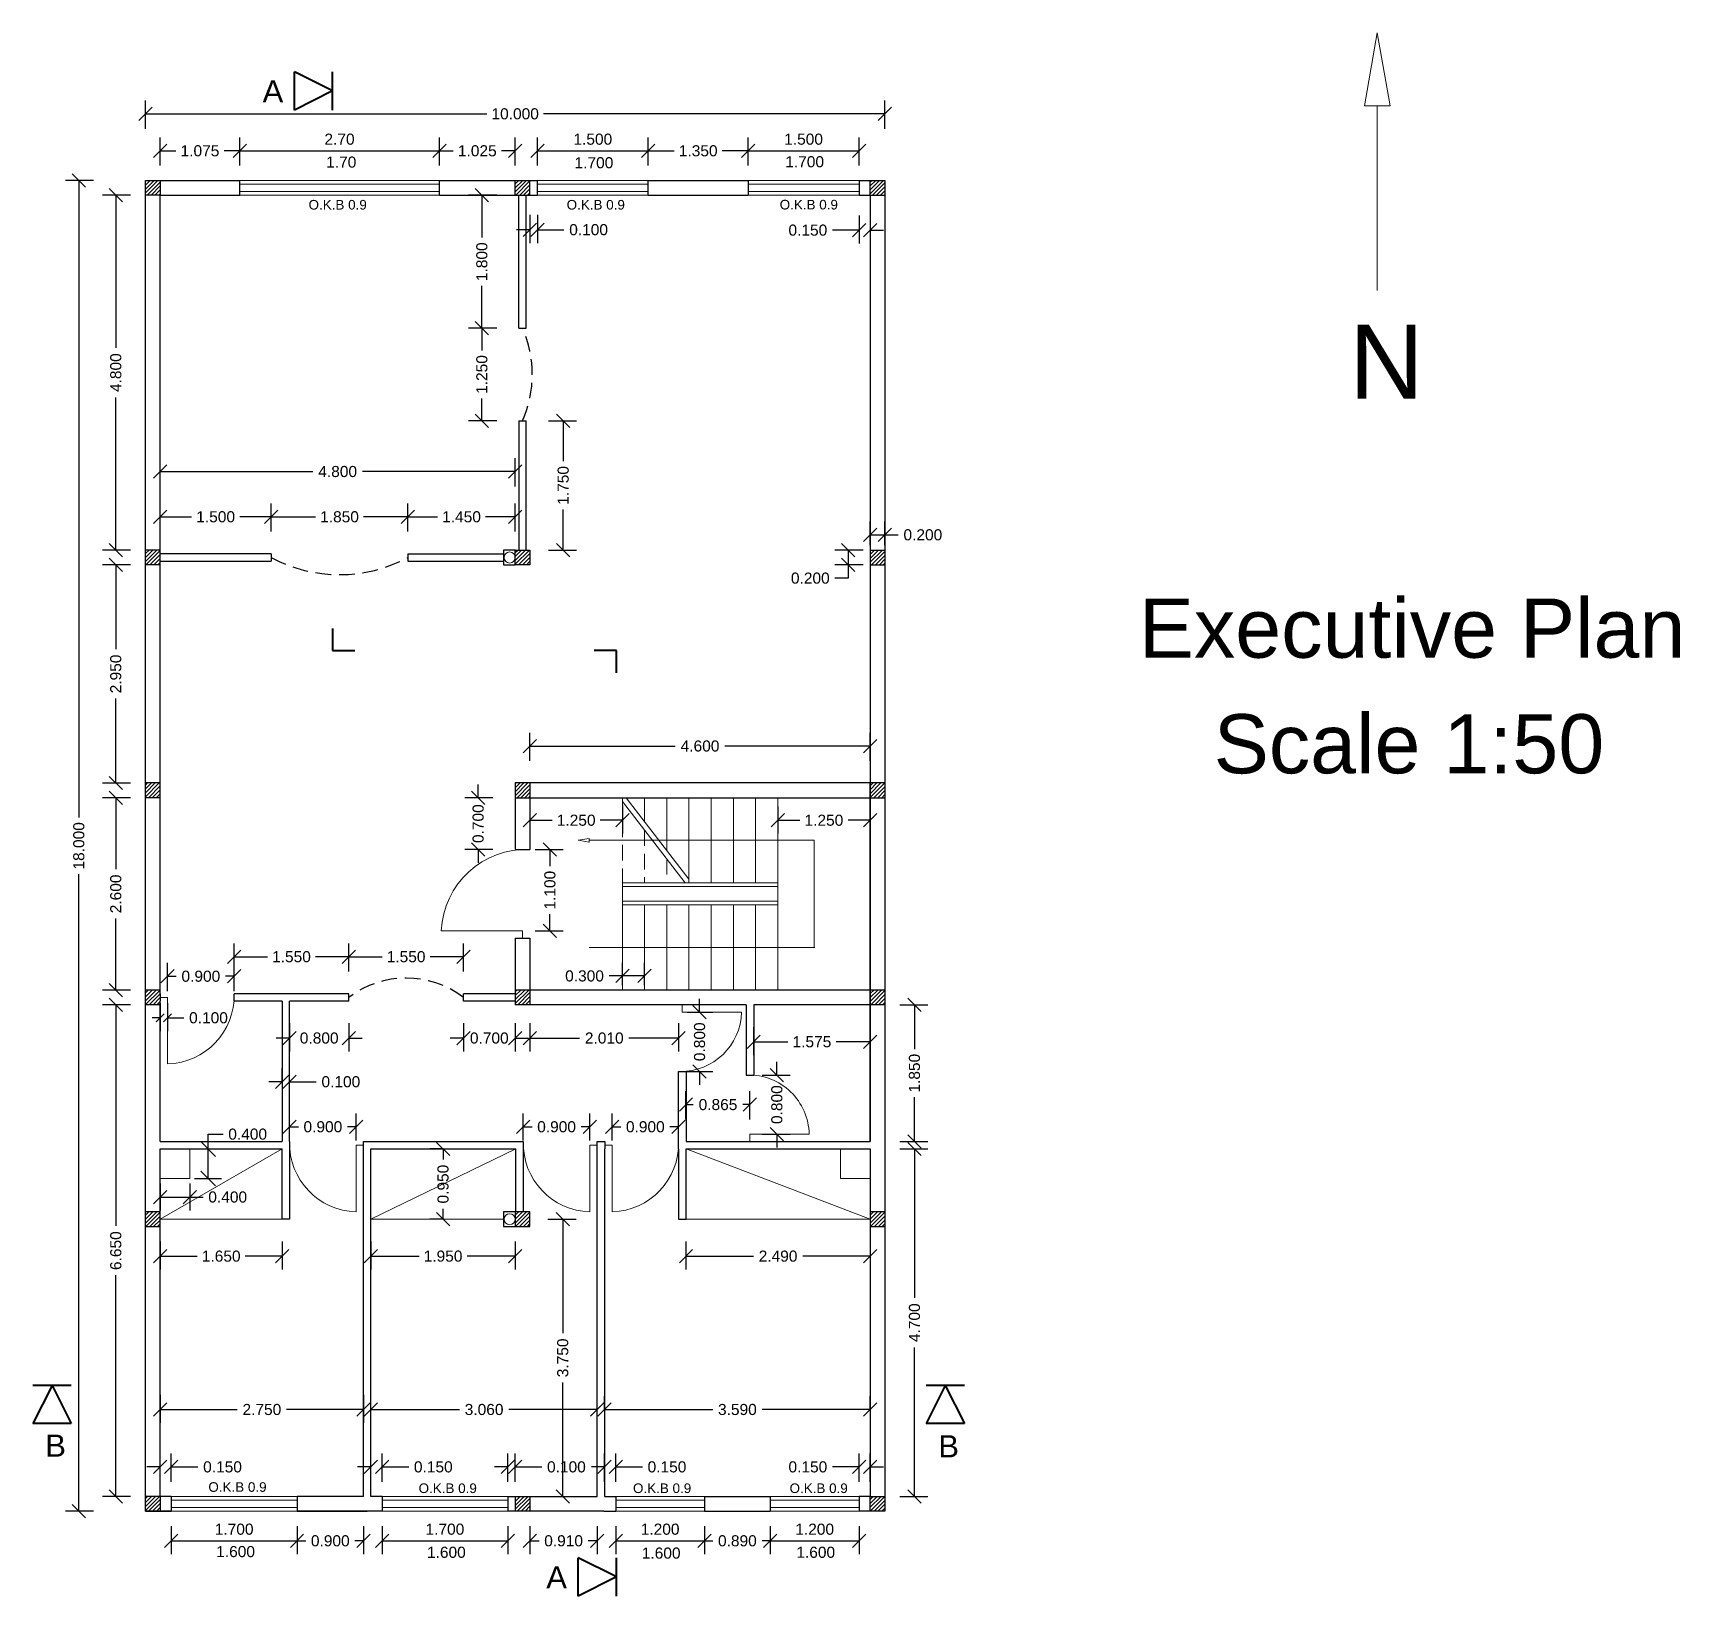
# Model space of a CAD drawing. Header units: inches. Extents: x 18.6 to 40.9, y 30.9 to 52.
import ezdxf

# ---------------------------------------------------------------- set-up
doc = ezdxf.new("R2010")
doc.units = ezdxf.units.IN
doc.header["$LTSCALE"] = 0.85
doc.header["$MEASUREMENT"] = 0
doc.linetypes.add('DASHED2', pattern=[0.375, 0.25, -0.125])
doc.styles.get("Standard").update_dxf_attribs({"font": 'arial.ttf'})
doc.dimstyles.get("Standard").update_dxf_attribs({"dimtxt": 0.15, "dimasz": 0.18, "dimexe": 0.18, "dimexo": 0.065, "dimgap": 0.08, "dimtad": 0, "dimtoh": 1, "dimdec": 3, "dimzin": 0, "dimdsep": 46, "dimtxsty": 'Standard', "dimblk": 'OBLIQUE', "dimcen": 0.09, "dimclrd": 3, "dimclre": 256, "dimadec": 0, "dimazin": 0, "dimtfac": 1, "dimtdec": 3, "dimtofl": 0, "dimtmove": 0, "dimatfit": 3, "dimldrblk": 'OBLIQUE', "dimfxl": 0.2, "dimfxlon": 1, "dimtolj": 1, "dimtzin": 0, "dimarcsym": 0})

msp = doc.modelspace()

# ---------------------------------------------------------------- texts
at = {"color": 242, "lineweight": 40, "true_color": 0xcd2027, "char_height": 0.3, "attachment_point": 1}
for insert in [(21.6916, 51.3839), (25.5278, 31.285)]:
    msp.add_mtext_dynamic_manual_height_columns('A', width=0.189829, gutter_width=1, heights=[0], dxfattribs=dict(at, insert=insert))
at = {"lineweight": 9, "attachment_point": 1}
for s, insert, char_height in [('1.70', (22.5513, 50.3506), 0.15), ('1.700', (25.91, 50.3425), 0.15), ('1.700', (28.7595, 50.3558), 0.15), ('O.K.B 0.9', (22.3134, 49.764), 0.13), ('O.K.B 0.9', (25.8034, 49.7639), 0.13), ('O.K.B 0.9', (28.6841, 49.7653), 0.13), ('O.K.B 0.9', (20.9585, 32.4213), 0.13), ('O.K.B 0.9', (23.8014, 32.4049), 0.13), ('O.K.B 0.9', (26.7004, 32.4049), 0.13), ('O.K.B 0.9', (28.8176, 32.4049), 0.13), ('1.600', (21.0644, 31.5581), 0.15), ('1.600', (23.9146, 31.5485), 0.15), ('1.600', (26.8192, 31.5376), 0.15), ('1.600', (28.909, 31.5486), 0.15)]:
    msp.add_mtext_dynamic_manual_height_columns(s, width=1.241445, gutter_width=1, heights=[0], dxfattribs=dict(at, insert=insert, char_height=char_height))
at = {"lineweight": 30, "attachment_point": 1}
for s, width, gutter_width, heights, insert, char_height in [('\\pt3;N', 1.086117, 0, [0.2489], (36.3853, 48.0762), 1), ('Executive Plan', 8.794209, 1, [0.4387], (33.5398, 44.3724), 0.8), ('Scale 1:50', 5.928928, 1, [0.607], (34.5532, 42.8086), 0.8)]:
    msp.add_mtext_dynamic_manual_height_columns(s, width=width, gutter_width=gutter_width, heights=heights, dxfattribs=dict(at, insert=insert, char_height=char_height))
at = {"color": 114, "lineweight": 40, "true_color": 0x139b48, "char_height": 0.3, "attachment_point": 1}
for insert in [(18.7531, 33.0661), (30.8288, 33.0572)]:
    msp.add_mtext_dynamic_manual_height_columns('B', width=0.189829, gutter_width=1, heights=[0], dxfattribs=dict(at, insert=insert))

# ---------------------------------------------------------------- blocks, each defined once
blk = doc.blocks.new('_Oblique')
at = {"color": 0, "linetype": 'ByBlock', "lineweight": -2}
blk.add_line((-0.5, -0.5), (0.5, 0.5), dxfattribs=at)
blk = doc.blocks.new('*D2')
at = {"lineweight": -2, "transparency": 16777216}
for p, q in [((21.382, 50.228), (21.382, 50.608)), ((24.082, 50.228), (24.082, 50.608))]:
    blk.add_line(p, q, dxfattribs=at)
at = {"color": 3, "lineweight": -2, "transparency": 16777216}
blk.add_line((21.382, 50.428), (24.082, 50.428), dxfattribs=at)
at = {"layer": 'Defpoints', "color": 0, "lineweight": 9, "transparency": 16777216}
for p in [(24.082, 50.428), (21.382, 49.928), (24.082, 49.928)]:
    blk.add_point(p, dxfattribs=at)
at = {"color": 3, "lineweight": -2, "transparency": 16777216, "xscale": 0.18, "yscale": 0.18, "zscale": 0.18, "rotation": 180}
blk.add_blockref('_Oblique', (21.382, 50.428), dxfattribs=at)
at = {"color": 3, "lineweight": -2, "transparency": 16777216, "xscale": 0.18, "yscale": 0.18, "zscale": 0.18}
blk.add_blockref('_Oblique', (24.082, 50.428), dxfattribs=at)
at = {"color": 0, "lineweight": 9, "transparency": 16777216, "insert": (22.732, 50.585), "char_height": 0.15, "attachment_point": 5}
blk.add_mtext('\\A1;2.70', dxfattribs=at)
blk = doc.blocks.new('*D3')
at = {"lineweight": -2, "transparency": 16777216}
for p, q in [((25.407, 50.228), (25.407, 50.608)), ((26.907, 50.228), (26.907, 50.608))]:
    blk.add_line(p, q, dxfattribs=at)
at = {"color": 3, "lineweight": -2, "transparency": 16777216}
blk.add_line((25.407, 50.428), (26.907, 50.428), dxfattribs=at)
at = {"layer": 'Defpoints', "color": 0, "lineweight": 9, "transparency": 16777216}
for p in [(26.907, 50.428), (25.407, 49.928), (26.907, 49.928)]:
    blk.add_point(p, dxfattribs=at)
at = {"color": 3, "lineweight": -2, "transparency": 16777216, "xscale": 0.18, "yscale": 0.18, "zscale": 0.18, "rotation": 180}
blk.add_blockref('_Oblique', (25.407, 50.428), dxfattribs=at)
at = {"color": 3, "lineweight": -2, "transparency": 16777216, "xscale": 0.18, "yscale": 0.18, "zscale": 0.18}
blk.add_blockref('_Oblique', (26.907, 50.428), dxfattribs=at)
at = {"color": 0, "lineweight": 9, "transparency": 16777216, "insert": (26.157, 50.585), "char_height": 0.15, "attachment_point": 5}
blk.add_mtext('\\A1;1.500', dxfattribs=at)
blk = doc.blocks.new('*D4')
at = {"lineweight": -2, "transparency": 16777216}
for p, q in [((28.257, 50.228), (28.257, 50.608)), ((29.757, 50.228), (29.757, 50.608))]:
    blk.add_line(p, q, dxfattribs=at)
at = {"color": 3, "lineweight": -2, "transparency": 16777216}
blk.add_line((28.257, 50.428), (29.757, 50.428), dxfattribs=at)
at = {"layer": 'Defpoints', "color": 0, "lineweight": 9, "transparency": 16777216}
for p in [(29.757, 50.428), (28.257, 49.928), (29.757, 49.928)]:
    blk.add_point(p, dxfattribs=at)
at = {"color": 3, "lineweight": -2, "transparency": 16777216, "xscale": 0.18, "yscale": 0.18, "zscale": 0.18, "rotation": 180}
blk.add_blockref('_Oblique', (28.257, 50.428), dxfattribs=at)
at = {"color": 3, "lineweight": -2, "transparency": 16777216, "xscale": 0.18, "yscale": 0.18, "zscale": 0.18}
blk.add_blockref('_Oblique', (29.757, 50.428), dxfattribs=at)
at = {"color": 0, "lineweight": 9, "transparency": 16777216, "insert": (29.007, 50.585), "char_height": 0.15, "attachment_point": 5}
blk.add_mtext('\\A1;1.500', dxfattribs=at)
blk = doc.blocks.new('*D5')
at = {"lineweight": -2, "transparency": 16777216}
for p, q in [((20.307, 50.228), (20.307, 50.608)), ((21.382, 50.228), (21.382, 50.608))]:
    blk.add_line(p, q, dxfattribs=at)
at = {"color": 3, "lineweight": -2, "transparency": 16777216}
for p, q in [((20.307, 50.428), (20.518, 50.428)), ((21.382, 50.428), (21.171, 50.428))]:
    blk.add_line(p, q, dxfattribs=at)
at = {"layer": 'Defpoints', "color": 0, "lineweight": 9, "transparency": 16777216}
for p in [(21.382, 50.428), (20.307, 49.928), (21.382, 49.928)]:
    blk.add_point(p, dxfattribs=at)
at = {"color": 3, "lineweight": -2, "transparency": 16777216, "xscale": 0.18, "yscale": 0.18, "zscale": 0.18, "rotation": 180}
blk.add_blockref('_Oblique', (20.307, 50.428), dxfattribs=at)
at = {"color": 3, "lineweight": -2, "transparency": 16777216, "xscale": 0.18, "yscale": 0.18, "zscale": 0.18}
blk.add_blockref('_Oblique', (21.382, 50.428), dxfattribs=at)
at = {"color": 0, "lineweight": 9, "transparency": 16777216, "insert": (20.845, 50.428), "char_height": 0.15, "attachment_point": 5}
blk.add_mtext('\\A1;1.075', dxfattribs=at)
blk = doc.blocks.new('*D6')
at = {"lineweight": -2, "transparency": 16777216}
for p, q in [((24.082, 50.228), (24.082, 50.608)), ((25.107, 50.228), (25.107, 50.608))]:
    blk.add_line(p, q, dxfattribs=at)
at = {"color": 3, "lineweight": -2, "transparency": 16777216}
for p, q in [((24.082, 50.428), (24.268, 50.428)), ((25.107, 50.428), (24.921, 50.428))]:
    blk.add_line(p, q, dxfattribs=at)
at = {"layer": 'Defpoints', "color": 0, "lineweight": 9, "transparency": 16777216}
for p in [(25.107, 50.428), (24.082, 49.928), (25.107, 49.928)]:
    blk.add_point(p, dxfattribs=at)
at = {"color": 3, "lineweight": -2, "transparency": 16777216, "xscale": 0.18, "yscale": 0.18, "zscale": 0.18, "rotation": 180}
blk.add_blockref('_Oblique', (24.082, 50.428), dxfattribs=at)
at = {"color": 3, "lineweight": -2, "transparency": 16777216, "xscale": 0.18, "yscale": 0.18, "zscale": 0.18}
blk.add_blockref('_Oblique', (25.107, 50.428), dxfattribs=at)
at = {"color": 0, "lineweight": 9, "transparency": 16777216, "insert": (24.595, 50.428), "char_height": 0.15, "attachment_point": 5}
blk.add_mtext('\\A1;1.025', dxfattribs=at)
blk = doc.blocks.new('*D7')
at = {"lineweight": -2, "transparency": 16777216}
for p, q in [((26.907, 50.228), (26.907, 50.608)), ((28.257, 50.228), (28.257, 50.608))]:
    blk.add_line(p, q, dxfattribs=at)
at = {"color": 3, "lineweight": -2, "transparency": 16777216}
for p, q in [((26.907, 50.428), (27.257, 50.428)), ((28.257, 50.428), (27.908, 50.428))]:
    blk.add_line(p, q, dxfattribs=at)
at = {"layer": 'Defpoints', "color": 0, "lineweight": 9, "transparency": 16777216}
for p in [(28.257, 50.428), (26.907, 49.928), (28.257, 49.928)]:
    blk.add_point(p, dxfattribs=at)
at = {"color": 3, "lineweight": -2, "transparency": 16777216, "xscale": 0.18, "yscale": 0.18, "zscale": 0.18, "rotation": 180}
blk.add_blockref('_Oblique', (26.907, 50.428), dxfattribs=at)
at = {"color": 3, "lineweight": -2, "transparency": 16777216, "xscale": 0.18, "yscale": 0.18, "zscale": 0.18}
blk.add_blockref('_Oblique', (28.257, 50.428), dxfattribs=at)
at = {"color": 0, "lineweight": 9, "transparency": 16777216, "insert": (27.582, 50.428), "char_height": 0.15, "attachment_point": 5}
blk.add_mtext('\\A1;1.350', dxfattribs=at)
blk = doc.blocks.new('*D8')
at = {"lineweight": -2, "transparency": 16777216}
for p, q in [((25.307, 49.561), (25.307, 49.181)), ((25.407, 49.561), (25.407, 49.181))]:
    blk.add_line(p, q, dxfattribs=at)
at = {"color": 3, "lineweight": -2, "transparency": 16777216}
for p, q in [((25.307, 49.361), (25.127, 49.361)), ((25.407, 49.361), (25.767, 49.361))]:
    blk.add_line(p, q, dxfattribs=at)
at = {"layer": 'Defpoints', "color": 0, "lineweight": 9, "transparency": 16777216}
for p in [(25.307, 49.861), (25.407, 49.861), (25.407, 49.361)]:
    blk.add_point(p, dxfattribs=at)
at = {"color": 3, "lineweight": -2, "transparency": 16777216, "xscale": 0.18, "yscale": 0.18, "zscale": 0.18}
blk.add_blockref('_Oblique', (25.307, 49.361), dxfattribs=at)
at = {"color": 3, "lineweight": -2, "transparency": 16777216, "xscale": 0.18, "yscale": 0.18, "zscale": 0.18, "rotation": 180}
blk.add_blockref('_Oblique', (25.407, 49.361), dxfattribs=at)
at = {"color": 0, "lineweight": 9, "transparency": 16777216, "insert": (26.1, 49.361), "char_height": 0.15, "attachment_point": 5}
blk.add_mtext('\\A1;0.100', dxfattribs=at)
blk = doc.blocks.new('*D9')
at = {"lineweight": -2, "transparency": 16777216}
for p, q in [((29.757, 49.555), (29.757, 49.175)), ((29.907, 49.555), (29.907, 49.175))]:
    blk.add_line(p, q, dxfattribs=at)
at = {"color": 3, "lineweight": -2, "transparency": 16777216}
for p, q in [((29.757, 49.355), (29.397, 49.355)), ((29.907, 49.355), (30.087, 49.355))]:
    blk.add_line(p, q, dxfattribs=at)
at = {"layer": 'Defpoints', "color": 0, "lineweight": 9, "transparency": 16777216}
for p in [(29.757, 49.855), (29.907, 49.855), (29.757, 49.355)]:
    blk.add_point(p, dxfattribs=at)
at = {"color": 3, "lineweight": -2, "transparency": 16777216, "xscale": 0.18, "yscale": 0.18, "zscale": 0.18}
blk.add_blockref('_Oblique', (29.757, 49.355), dxfattribs=at)
at = {"color": 3, "lineweight": -2, "transparency": 16777216, "xscale": 0.18, "yscale": 0.18, "zscale": 0.18, "rotation": 180}
blk.add_blockref('_Oblique', (29.907, 49.355), dxfattribs=at)
at = {"color": 0, "lineweight": 9, "transparency": 16777216, "insert": (29.065, 49.355), "char_height": 0.15, "attachment_point": 5}
blk.add_mtext('\\A1;0.150', dxfattribs=at)
blk = doc.blocks.new('*D10')
at = {"lineweight": -2, "transparency": 16777216}
for p, q in [((20.107, 50.728), (20.107, 51.108)), ((30.107, 50.728), (30.107, 51.108))]:
    blk.add_line(p, q, dxfattribs=at)
at = {"color": 3, "lineweight": -2, "transparency": 16777216}
for p, q in [((20.107, 50.928), (24.723, 50.928)), ((30.107, 50.928), (25.491, 50.928))]:
    blk.add_line(p, q, dxfattribs=at)
at = {"layer": 'Defpoints', "color": 0, "lineweight": 9, "transparency": 16777216}
for p in [(30.107, 50.928), (20.107, 49.928), (30.107, 49.928)]:
    blk.add_point(p, dxfattribs=at)
at = {"color": 3, "lineweight": -2, "transparency": 16777216, "xscale": 0.18, "yscale": 0.18, "zscale": 0.18, "rotation": 180}
blk.add_blockref('_Oblique', (20.107, 50.928), dxfattribs=at)
at = {"color": 3, "lineweight": -2, "transparency": 16777216, "xscale": 0.18, "yscale": 0.18, "zscale": 0.18}
blk.add_blockref('_Oblique', (30.107, 50.928), dxfattribs=at)
at = {"color": 0, "lineweight": 9, "transparency": 16777216, "insert": (25.107, 50.928), "char_height": 0.15, "attachment_point": 5}
blk.add_mtext('\\A1;10.000', dxfattribs=at)
blk = doc.blocks.new('*D11')
at = {"lineweight": -2, "transparency": 16777216}
for p, q in [((19.407, 50.028), (19.027, 50.028)), ((19.407, 32.028), (19.027, 32.028))]:
    blk.add_line(p, q, dxfattribs=at)
at = {"color": 3, "lineweight": -2, "transparency": 16777216}
for p, q in [((19.207, 50.028), (19.207, 41.412)), ((19.207, 32.028), (19.207, 40.644))]:
    blk.add_line(p, q, dxfattribs=at)
at = {"layer": 'Defpoints', "color": 0, "lineweight": 9, "transparency": 16777216}
for p in [(20.207, 50.028), (19.207, 32.028), (20.207, 32.028)]:
    blk.add_point(p, dxfattribs=at)
at = {"color": 3, "lineweight": -2, "transparency": 16777216, "xscale": 0.18, "yscale": 0.18, "zscale": 0.18}
for p, rotation in [((19.207, 50.028), 90), ((19.207, 32.028), 270)]:
    blk.add_blockref('_Oblique', p, dxfattribs=dict(at, rotation=rotation))
at = {"color": 0, "lineweight": 9, "transparency": 16777216, "insert": (19.207, 41.028), "char_height": 0.15, "attachment_point": 5, "rotation": 90}
blk.add_mtext('\\A1;18.000', dxfattribs=at)
blk = doc.blocks.new('*D12')
at = {"lineweight": -2, "transparency": 16777216}
for p, q in [((19.907, 49.828), (19.527, 49.828)), ((19.907, 45.028), (19.527, 45.028))]:
    blk.add_line(p, q, dxfattribs=at)
at = {"color": 3, "lineweight": -2, "transparency": 16777216}
for p, q in [((19.707, 49.828), (19.707, 47.764)), ((19.707, 45.028), (19.707, 47.092))]:
    blk.add_line(p, q, dxfattribs=at)
at = {"layer": 'Defpoints', "color": 0, "lineweight": 9, "transparency": 16777216}
for p in [(20.107, 49.828), (19.707, 45.028), (20.107, 45.028)]:
    blk.add_point(p, dxfattribs=at)
at = {"color": 3, "lineweight": -2, "transparency": 16777216, "xscale": 0.18, "yscale": 0.18, "zscale": 0.18}
for p, rotation in [((19.707, 49.828), 90), ((19.707, 45.028), 270)]:
    blk.add_blockref('_Oblique', p, dxfattribs=dict(at, rotation=rotation))
at = {"color": 0, "lineweight": 9, "transparency": 16777216, "insert": (19.707, 47.428), "char_height": 0.15, "attachment_point": 5, "rotation": 90}
blk.add_mtext('\\A1;4.800', dxfattribs=at)
blk = doc.blocks.new('*D13')
at = {"lineweight": -2, "transparency": 16777216}
for p, q in [((19.907, 44.828), (19.527, 44.828)), ((19.907, 41.878), (19.527, 41.878))]:
    blk.add_line(p, q, dxfattribs=at)
at = {"color": 3, "lineweight": -2, "transparency": 16777216}
for p, q in [((19.707, 44.828), (19.707, 43.687)), ((19.707, 41.878), (19.707, 43.019))]:
    blk.add_line(p, q, dxfattribs=at)
at = {"layer": 'Defpoints', "color": 0, "lineweight": 9, "transparency": 16777216}
for p in [(20.107, 44.828), (19.707, 41.878), (20.107, 41.878)]:
    blk.add_point(p, dxfattribs=at)
at = {"color": 3, "lineweight": -2, "transparency": 16777216, "xscale": 0.18, "yscale": 0.18, "zscale": 0.18}
for p, rotation in [((19.707, 44.828), 90), ((19.707, 41.878), 270)]:
    blk.add_blockref('_Oblique', p, dxfattribs=dict(at, rotation=rotation))
at = {"color": 0, "lineweight": 9, "transparency": 16777216, "insert": (19.707, 43.353), "char_height": 0.15, "attachment_point": 5, "rotation": 90}
blk.add_mtext('\\A1;2.950', dxfattribs=at)
blk = doc.blocks.new('*D14')
at = {"lineweight": -2, "transparency": 16777216}
for p, q in [((19.907, 41.678), (19.527, 41.678)), ((19.907, 39.078), (19.527, 39.078))]:
    blk.add_line(p, q, dxfattribs=at)
at = {"color": 3, "lineweight": -2, "transparency": 16777216}
for p, q in [((19.707, 41.678), (19.707, 40.712)), ((19.707, 39.078), (19.707, 40.044))]:
    blk.add_line(p, q, dxfattribs=at)
at = {"layer": 'Defpoints', "color": 0, "lineweight": 9, "transparency": 16777216}
for p in [(20.107, 41.678), (19.707, 39.078), (20.107, 39.078)]:
    blk.add_point(p, dxfattribs=at)
at = {"color": 3, "lineweight": -2, "transparency": 16777216, "xscale": 0.18, "yscale": 0.18, "zscale": 0.18}
for p, rotation in [((19.707, 41.678), 90), ((19.707, 39.078), 270)]:
    blk.add_blockref('_Oblique', p, dxfattribs=dict(at, rotation=rotation))
at = {"color": 0, "lineweight": 9, "transparency": 16777216, "insert": (19.707, 40.378), "char_height": 0.15, "attachment_point": 5, "rotation": 90}
blk.add_mtext('\\A1;2.600', dxfattribs=at)
blk = doc.blocks.new('*D15')
at = {"lineweight": -2, "transparency": 16777216}
for p, q in [((19.907, 38.878), (19.527, 38.878)), ((19.907, 32.228), (19.527, 32.228))]:
    blk.add_line(p, q, dxfattribs=at)
at = {"color": 3, "lineweight": -2, "transparency": 16777216}
for p, q in [((19.707, 38.878), (19.707, 35.887)), ((19.707, 32.228), (19.707, 35.22))]:
    blk.add_line(p, q, dxfattribs=at)
at = {"layer": 'Defpoints', "color": 0, "lineweight": 9, "transparency": 16777216}
for p in [(20.107, 38.878), (19.707, 32.228), (20.107, 32.228)]:
    blk.add_point(p, dxfattribs=at)
at = {"color": 3, "lineweight": -2, "transparency": 16777216, "xscale": 0.18, "yscale": 0.18, "zscale": 0.18}
for p, rotation in [((19.707, 38.878), 90), ((19.707, 32.228), 270)]:
    blk.add_blockref('_Oblique', p, dxfattribs=dict(at, rotation=rotation))
at = {"color": 0, "lineweight": 9, "transparency": 16777216, "insert": (19.707, 35.553), "char_height": 0.15, "attachment_point": 5, "rotation": 90}
blk.add_mtext('\\A1;6.650', dxfattribs=at)
blk = doc.blocks.new('*D16')
at = {"lineweight": -2, "transparency": 16777216}
for p, q in [((20.457, 31.828), (20.457, 31.448)), ((22.157, 31.828), (22.157, 31.448))]:
    blk.add_line(p, q, dxfattribs=at)
at = {"color": 3, "lineweight": -2, "transparency": 16777216}
blk.add_line((20.457, 31.628), (22.157, 31.628), dxfattribs=at)
at = {"layer": 'Defpoints', "color": 0, "lineweight": 9, "transparency": 16777216}
for p in [(20.457, 32.028), (22.157, 32.028), (22.157, 31.628)]:
    blk.add_point(p, dxfattribs=at)
at = {"color": 3, "lineweight": -2, "transparency": 16777216, "xscale": 0.18, "yscale": 0.18, "zscale": 0.18, "rotation": 180}
blk.add_blockref('_Oblique', (20.457, 31.628), dxfattribs=at)
at = {"color": 3, "lineweight": -2, "transparency": 16777216, "xscale": 0.18, "yscale": 0.18, "zscale": 0.18}
blk.add_blockref('_Oblique', (22.157, 31.628), dxfattribs=at)
at = {"color": 0, "lineweight": 9, "transparency": 16777216, "insert": (21.307, 31.785), "char_height": 0.15, "attachment_point": 5}
blk.add_mtext('\\A1;1.700', dxfattribs=at)
blk = doc.blocks.new('*D17')
at = {"lineweight": -2, "transparency": 16777216}
for p, q in [((22.157, 31.828), (22.157, 31.448)), ((23.057, 31.828), (23.057, 31.448))]:
    blk.add_line(p, q, dxfattribs=at)
at = {"color": 3, "lineweight": -2, "transparency": 16777216}
for p, q in [((22.157, 31.628), (22.275, 31.628)), ((23.057, 31.628), (22.94, 31.628))]:
    blk.add_line(p, q, dxfattribs=at)
at = {"layer": 'Defpoints', "color": 0, "lineweight": 9, "transparency": 16777216}
for p in [(22.157, 32.028), (23.057, 32.028), (22.157, 31.628)]:
    blk.add_point(p, dxfattribs=at)
at = {"color": 3, "lineweight": -2, "transparency": 16777216, "xscale": 0.18, "yscale": 0.18, "zscale": 0.18, "rotation": 180}
blk.add_blockref('_Oblique', (22.157, 31.628), dxfattribs=at)
at = {"color": 3, "lineweight": -2, "transparency": 16777216, "xscale": 0.18, "yscale": 0.18, "zscale": 0.18}
blk.add_blockref('_Oblique', (23.057, 31.628), dxfattribs=at)
at = {"color": 0, "lineweight": 9, "transparency": 16777216, "insert": (22.607, 31.628), "char_height": 0.15, "attachment_point": 5}
blk.add_mtext('\\A1;0.900', dxfattribs=at)
blk = doc.blocks.new('*D18')
at = {"lineweight": -2, "transparency": 16777216}
for p, q in [((23.307, 31.828), (23.307, 31.448)), ((25.007, 31.828), (25.007, 31.448))]:
    blk.add_line(p, q, dxfattribs=at)
at = {"color": 3, "lineweight": -2, "transparency": 16777216}
blk.add_line((23.307, 31.628), (25.007, 31.628), dxfattribs=at)
at = {"layer": 'Defpoints', "color": 0, "lineweight": 9, "transparency": 16777216}
for p in [(23.307, 32.028), (25.007, 32.028), (25.007, 31.628)]:
    blk.add_point(p, dxfattribs=at)
at = {"color": 3, "lineweight": -2, "transparency": 16777216, "xscale": 0.18, "yscale": 0.18, "zscale": 0.18, "rotation": 180}
blk.add_blockref('_Oblique', (23.307, 31.628), dxfattribs=at)
at = {"color": 3, "lineweight": -2, "transparency": 16777216, "xscale": 0.18, "yscale": 0.18, "zscale": 0.18}
blk.add_blockref('_Oblique', (25.007, 31.628), dxfattribs=at)
at = {"color": 0, "lineweight": 9, "transparency": 16777216, "insert": (24.157, 31.785), "char_height": 0.15, "attachment_point": 5}
blk.add_mtext('\\A1;1.700', dxfattribs=at)
blk = doc.blocks.new('*D19')
at = {"lineweight": -2, "transparency": 16777216}
for p, q in [((25.307, 31.828), (25.307, 31.448)), ((26.217, 31.828), (26.217, 31.448))]:
    blk.add_line(p, q, dxfattribs=at)
at = {"color": 3, "lineweight": -2, "transparency": 16777216}
for p, q in [((25.307, 31.628), (25.43, 31.628)), ((26.217, 31.628), (26.095, 31.628))]:
    blk.add_line(p, q, dxfattribs=at)
at = {"layer": 'Defpoints', "color": 0, "lineweight": 9, "transparency": 16777216}
for p in [(25.307, 32.028), (26.217, 32.028), (25.307, 31.628)]:
    blk.add_point(p, dxfattribs=at)
at = {"color": 3, "lineweight": -2, "transparency": 16777216, "xscale": 0.18, "yscale": 0.18, "zscale": 0.18, "rotation": 180}
blk.add_blockref('_Oblique', (25.307, 31.628), dxfattribs=at)
at = {"color": 3, "lineweight": -2, "transparency": 16777216, "xscale": 0.18, "yscale": 0.18, "zscale": 0.18}
blk.add_blockref('_Oblique', (26.217, 31.628), dxfattribs=at)
at = {"color": 0, "lineweight": 9, "transparency": 16777216, "insert": (25.762, 31.628), "char_height": 0.15, "attachment_point": 5}
blk.add_mtext('\\A1;0.910', dxfattribs=at)
blk = doc.blocks.new('*D20')
at = {"lineweight": -2, "transparency": 16777216}
for p, q in [((26.467, 31.828), (26.467, 31.448)), ((27.667, 31.828), (27.667, 31.448))]:
    blk.add_line(p, q, dxfattribs=at)
at = {"color": 3, "lineweight": -2, "transparency": 16777216}
blk.add_line((26.467, 31.628), (27.667, 31.628), dxfattribs=at)
at = {"layer": 'Defpoints', "color": 0, "lineweight": 9, "transparency": 16777216}
for p in [(26.467, 32.028), (27.667, 32.028), (27.667, 31.628)]:
    blk.add_point(p, dxfattribs=at)
at = {"color": 3, "lineweight": -2, "transparency": 16777216, "xscale": 0.18, "yscale": 0.18, "zscale": 0.18, "rotation": 180}
blk.add_blockref('_Oblique', (26.467, 31.628), dxfattribs=at)
at = {"color": 3, "lineweight": -2, "transparency": 16777216, "xscale": 0.18, "yscale": 0.18, "zscale": 0.18}
blk.add_blockref('_Oblique', (27.667, 31.628), dxfattribs=at)
at = {"color": 0, "lineweight": 9, "transparency": 16777216, "insert": (27.067, 31.785), "char_height": 0.15, "attachment_point": 5}
blk.add_mtext('\\A1;1.200', dxfattribs=at)
blk = doc.blocks.new('*D21')
at = {"lineweight": -2, "transparency": 16777216}
for p, q in [((27.667, 31.828), (27.667, 31.448)), ((28.557, 31.828), (28.557, 31.448))]:
    blk.add_line(p, q, dxfattribs=at)
at = {"color": 3, "lineweight": -2, "transparency": 16777216}
for p, q in [((27.667, 31.628), (27.78, 31.628)), ((28.557, 31.628), (28.445, 31.628))]:
    blk.add_line(p, q, dxfattribs=at)
at = {"layer": 'Defpoints', "color": 0, "lineweight": 9, "transparency": 16777216}
for p in [(27.667, 32.028), (28.557, 32.028), (28.557, 31.628)]:
    blk.add_point(p, dxfattribs=at)
at = {"color": 3, "lineweight": -2, "transparency": 16777216, "xscale": 0.18, "yscale": 0.18, "zscale": 0.18, "rotation": 180}
blk.add_blockref('_Oblique', (27.667, 31.628), dxfattribs=at)
at = {"color": 3, "lineweight": -2, "transparency": 16777216, "xscale": 0.18, "yscale": 0.18, "zscale": 0.18}
blk.add_blockref('_Oblique', (28.557, 31.628), dxfattribs=at)
at = {"color": 0, "lineweight": 9, "transparency": 16777216, "insert": (28.112, 31.628), "char_height": 0.15, "attachment_point": 5}
blk.add_mtext('\\A1;0.890', dxfattribs=at)
blk = doc.blocks.new('*D22')
at = {"lineweight": -2, "transparency": 16777216}
for p, q in [((28.557, 31.828), (28.557, 31.448)), ((29.757, 31.828), (29.757, 31.448))]:
    blk.add_line(p, q, dxfattribs=at)
at = {"color": 3, "lineweight": -2, "transparency": 16777216}
blk.add_line((28.557, 31.628), (29.757, 31.628), dxfattribs=at)
at = {"layer": 'Defpoints', "color": 0, "lineweight": 9, "transparency": 16777216}
for p in [(28.557, 32.028), (29.757, 32.028), (29.757, 31.628)]:
    blk.add_point(p, dxfattribs=at)
at = {"color": 3, "lineweight": -2, "transparency": 16777216, "xscale": 0.18, "yscale": 0.18, "zscale": 0.18, "rotation": 180}
blk.add_blockref('_Oblique', (28.557, 31.628), dxfattribs=at)
at = {"color": 3, "lineweight": -2, "transparency": 16777216, "xscale": 0.18, "yscale": 0.18, "zscale": 0.18}
blk.add_blockref('_Oblique', (29.757, 31.628), dxfattribs=at)
at = {"color": 0, "lineweight": 9, "transparency": 16777216, "insert": (29.157, 31.785), "char_height": 0.15, "attachment_point": 5}
blk.add_mtext('\\A1;1.200', dxfattribs=at)
blk = doc.blocks.new('*D23')
at = {"lineweight": -2, "transparency": 16777216}
for p, q in [((20.307, 32.428), (20.307, 32.808)), ((20.457, 32.428), (20.457, 32.808))]:
    blk.add_line(p, q, dxfattribs=at)
at = {"color": 3, "lineweight": -2, "transparency": 16777216}
for p, q in [((20.307, 32.628), (20.127, 32.628)), ((20.457, 32.628), (20.817, 32.628))]:
    blk.add_line(p, q, dxfattribs=at)
at = {"layer": 'Defpoints', "color": 0, "lineweight": 9, "transparency": 16777216}
for p in [(20.457, 32.628), (20.307, 32.228), (20.457, 32.228)]:
    blk.add_point(p, dxfattribs=at)
at = {"color": 3, "lineweight": -2, "transparency": 16777216, "xscale": 0.18, "yscale": 0.18, "zscale": 0.18}
blk.add_blockref('_Oblique', (20.307, 32.628), dxfattribs=at)
at = {"color": 3, "lineweight": -2, "transparency": 16777216, "xscale": 0.18, "yscale": 0.18, "zscale": 0.18, "rotation": 180}
blk.add_blockref('_Oblique', (20.457, 32.628), dxfattribs=at)
at = {"color": 0, "lineweight": 9, "transparency": 16777216, "insert": (21.15, 32.628), "char_height": 0.15, "attachment_point": 5}
blk.add_mtext('\\A1;0.150', dxfattribs=at)
blk = doc.blocks.new('*D24')
at = {"lineweight": -2, "transparency": 16777216}
for p, q in [((23.157, 32.428), (23.157, 32.808)), ((23.307, 32.428), (23.307, 32.808))]:
    blk.add_line(p, q, dxfattribs=at)
at = {"color": 3, "lineweight": -2, "transparency": 16777216}
for p, q in [((23.157, 32.628), (22.977, 32.628)), ((23.307, 32.628), (23.667, 32.628))]:
    blk.add_line(p, q, dxfattribs=at)
at = {"layer": 'Defpoints', "color": 0, "lineweight": 9, "transparency": 16777216}
for p in [(23.307, 32.628), (23.157, 32.228), (23.307, 32.228)]:
    blk.add_point(p, dxfattribs=at)
at = {"color": 3, "lineweight": -2, "transparency": 16777216, "xscale": 0.18, "yscale": 0.18, "zscale": 0.18}
blk.add_blockref('_Oblique', (23.157, 32.628), dxfattribs=at)
at = {"color": 3, "lineweight": -2, "transparency": 16777216, "xscale": 0.18, "yscale": 0.18, "zscale": 0.18, "rotation": 180}
blk.add_blockref('_Oblique', (23.307, 32.628), dxfattribs=at)
at = {"color": 0, "lineweight": 9, "transparency": 16777216, "insert": (24, 32.628), "char_height": 0.15, "attachment_point": 5}
blk.add_mtext('\\A1;0.150', dxfattribs=at)
blk = doc.blocks.new('*D25')
at = {"lineweight": -2, "transparency": 16777216}
for p, q in [((25.007, 32.428), (25.007, 32.808)), ((25.107, 32.428), (25.107, 32.808))]:
    blk.add_line(p, q, dxfattribs=at)
at = {"color": 3, "lineweight": -2, "transparency": 16777216}
for p, q in [((25.007, 32.628), (24.827, 32.628)), ((25.107, 32.628), (25.467, 32.628))]:
    blk.add_line(p, q, dxfattribs=at)
at = {"layer": 'Defpoints', "color": 0, "lineweight": 9, "transparency": 16777216}
for p in [(25.107, 32.628), (25.007, 32.228), (25.107, 32.228)]:
    blk.add_point(p, dxfattribs=at)
at = {"color": 3, "lineweight": -2, "transparency": 16777216, "xscale": 0.18, "yscale": 0.18, "zscale": 0.18}
blk.add_blockref('_Oblique', (25.007, 32.628), dxfattribs=at)
at = {"color": 3, "lineweight": -2, "transparency": 16777216, "xscale": 0.18, "yscale": 0.18, "zscale": 0.18, "rotation": 180}
blk.add_blockref('_Oblique', (25.107, 32.628), dxfattribs=at)
at = {"color": 0, "lineweight": 9, "transparency": 16777216, "insert": (25.8, 32.628), "char_height": 0.15, "attachment_point": 5}
blk.add_mtext('\\A1;0.100', dxfattribs=at)
blk = doc.blocks.new('*D26')
at = {"lineweight": -2, "transparency": 16777216}
for p, q in [((26.317, 32.428), (26.317, 32.808)), ((26.467, 32.428), (26.467, 32.808))]:
    blk.add_line(p, q, dxfattribs=at)
at = {"color": 3, "lineweight": -2, "transparency": 16777216}
for p, q in [((26.317, 32.628), (26.137, 32.628)), ((26.467, 32.628), (26.827, 32.628))]:
    blk.add_line(p, q, dxfattribs=at)
at = {"layer": 'Defpoints', "color": 0, "lineweight": 9, "transparency": 16777216}
for p in [(26.467, 32.628), (26.317, 32.228), (26.467, 32.228)]:
    blk.add_point(p, dxfattribs=at)
at = {"color": 3, "lineweight": -2, "transparency": 16777216, "xscale": 0.18, "yscale": 0.18, "zscale": 0.18}
blk.add_blockref('_Oblique', (26.317, 32.628), dxfattribs=at)
at = {"color": 3, "lineweight": -2, "transparency": 16777216, "xscale": 0.18, "yscale": 0.18, "zscale": 0.18, "rotation": 180}
blk.add_blockref('_Oblique', (26.467, 32.628), dxfattribs=at)
at = {"color": 0, "lineweight": 9, "transparency": 16777216, "insert": (27.16, 32.628), "char_height": 0.15, "attachment_point": 5}
blk.add_mtext('\\A1;0.150', dxfattribs=at)
blk = doc.blocks.new('*D27')
at = {"lineweight": -2, "transparency": 16777216}
for p, q in [((29.757, 32.428), (29.757, 32.808)), ((29.907, 32.428), (29.907, 32.808))]:
    blk.add_line(p, q, dxfattribs=at)
at = {"color": 3, "lineweight": -2, "transparency": 16777216}
for p, q in [((29.757, 32.628), (29.397, 32.628)), ((29.907, 32.628), (30.087, 32.628))]:
    blk.add_line(p, q, dxfattribs=at)
at = {"layer": 'Defpoints', "color": 0, "lineweight": 9, "transparency": 16777216}
for p in [(29.757, 32.628), (29.757, 32.228), (29.907, 32.228)]:
    blk.add_point(p, dxfattribs=at)
at = {"color": 3, "lineweight": -2, "transparency": 16777216, "xscale": 0.18, "yscale": 0.18, "zscale": 0.18}
blk.add_blockref('_Oblique', (29.757, 32.628), dxfattribs=at)
at = {"color": 3, "lineweight": -2, "transparency": 16777216, "xscale": 0.18, "yscale": 0.18, "zscale": 0.18, "rotation": 180}
blk.add_blockref('_Oblique', (29.907, 32.628), dxfattribs=at)
at = {"color": 0, "lineweight": 9, "transparency": 16777216, "insert": (29.065, 32.628), "char_height": 0.15, "attachment_point": 5}
blk.add_mtext('\\A1;0.150', dxfattribs=at)
blk = doc.blocks.new('*D28')
at = {"lineweight": -2, "transparency": 16777216}
for p, q in [((30.307, 36.928), (30.687, 36.928)), ((30.307, 32.228), (30.687, 32.228))]:
    blk.add_line(p, q, dxfattribs=at)
at = {"color": 3, "lineweight": -2, "transparency": 16777216}
for p, q in [((30.507, 36.928), (30.507, 34.914)), ((30.507, 32.228), (30.507, 34.242))]:
    blk.add_line(p, q, dxfattribs=at)
at = {"layer": 'Defpoints', "color": 0, "lineweight": 9, "transparency": 16777216}
for p in [(30.107, 36.928), (30.107, 32.228), (30.507, 32.228)]:
    blk.add_point(p, dxfattribs=at)
at = {"color": 3, "lineweight": -2, "transparency": 16777216, "xscale": 0.18, "yscale": 0.18, "zscale": 0.18}
for p, rotation in [((30.507, 36.928), 90), ((30.507, 32.228), 270)]:
    blk.add_blockref('_Oblique', p, dxfattribs=dict(at, rotation=rotation))
at = {"color": 0, "lineweight": 9, "transparency": 16777216, "insert": (30.507, 34.578), "char_height": 0.15, "attachment_point": 5, "rotation": 90}
blk.add_mtext('\\A1;4.700', dxfattribs=at)
blk = doc.blocks.new('*D29')
at = {"lineweight": -2, "transparency": 16777216}
for p, q in [((30.307, 38.878), (30.687, 38.878)), ((30.307, 37.028), (30.687, 37.028))]:
    blk.add_line(p, q, dxfattribs=at)
at = {"color": 3, "lineweight": -2, "transparency": 16777216}
for p, q in [((30.507, 38.878), (30.507, 38.279)), ((30.507, 37.028), (30.507, 37.628))]:
    blk.add_line(p, q, dxfattribs=at)
at = {"layer": 'Defpoints', "color": 0, "lineweight": 9, "transparency": 16777216}
for p in [(30.107, 38.878), (30.507, 38.878), (30.107, 37.028)]:
    blk.add_point(p, dxfattribs=at)
at = {"color": 3, "lineweight": -2, "transparency": 16777216, "xscale": 0.18, "yscale": 0.18, "zscale": 0.18}
for p, rotation in [((30.507, 38.878), 90), ((30.507, 37.028), 270)]:
    blk.add_blockref('_Oblique', p, dxfattribs=dict(at, rotation=rotation))
at = {"color": 0, "lineweight": 9, "transparency": 16777216, "insert": (30.507, 37.953), "char_height": 0.15, "attachment_point": 5, "rotation": 90}
blk.add_mtext('\\A1;1.850', dxfattribs=at)
blk = doc.blocks.new('*D30')
at = {"lineweight": -2, "transparency": 16777216}
for p, q in [((20.307, 45.278), (20.307, 45.658)), ((21.807, 45.278), (21.807, 45.658))]:
    blk.add_line(p, q, dxfattribs=at)
at = {"color": 3, "lineweight": -2, "transparency": 16777216}
for p, q in [((20.307, 45.478), (20.732, 45.478)), ((21.807, 45.478), (21.383, 45.478))]:
    blk.add_line(p, q, dxfattribs=at)
at = {"layer": 'Defpoints', "color": 0, "lineweight": 9, "transparency": 16777216}
for p in [(21.807, 45.478), (20.307, 44.978), (21.807, 44.978)]:
    blk.add_point(p, dxfattribs=at)
at = {"color": 3, "lineweight": -2, "transparency": 16777216, "xscale": 0.18, "yscale": 0.18, "zscale": 0.18, "rotation": 180}
blk.add_blockref('_Oblique', (20.307, 45.478), dxfattribs=at)
at = {"color": 3, "lineweight": -2, "transparency": 16777216, "xscale": 0.18, "yscale": 0.18, "zscale": 0.18}
blk.add_blockref('_Oblique', (21.807, 45.478), dxfattribs=at)
at = {"color": 0, "lineweight": 9, "transparency": 16777216, "insert": (21.057, 45.478), "char_height": 0.15, "attachment_point": 5}
blk.add_mtext('\\A1;1.500', dxfattribs=at)
blk = doc.blocks.new('*D31')
at = {"lineweight": -2, "transparency": 16777216}
for p, q in [((23.657, 45.278), (23.657, 45.658)), ((25.107, 45.278), (25.107, 45.658))]:
    blk.add_line(p, q, dxfattribs=at)
at = {"color": 3, "lineweight": -2, "transparency": 16777216}
for p, q in [((23.657, 45.478), (24.057, 45.478)), ((25.107, 45.478), (24.708, 45.478))]:
    blk.add_line(p, q, dxfattribs=at)
at = {"layer": 'Defpoints', "color": 0, "lineweight": 9, "transparency": 16777216}
for p in [(25.107, 45.478), (23.657, 44.978), (25.107, 44.978)]:
    blk.add_point(p, dxfattribs=at)
at = {"color": 3, "lineweight": -2, "transparency": 16777216, "xscale": 0.18, "yscale": 0.18, "zscale": 0.18, "rotation": 180}
blk.add_blockref('_Oblique', (23.657, 45.478), dxfattribs=at)
at = {"color": 3, "lineweight": -2, "transparency": 16777216, "xscale": 0.18, "yscale": 0.18, "zscale": 0.18}
blk.add_blockref('_Oblique', (25.107, 45.478), dxfattribs=at)
at = {"color": 0, "lineweight": 9, "transparency": 16777216, "insert": (24.382, 45.478), "char_height": 0.15, "attachment_point": 5}
blk.add_mtext('\\A1;1.450', dxfattribs=at)
blk = doc.blocks.new('*D32')
at = {"lineweight": -2, "transparency": 16777216}
for p, q in [((21.807, 45.278), (21.807, 45.658)), ((23.657, 45.278), (23.657, 45.658))]:
    blk.add_line(p, q, dxfattribs=at)
at = {"color": 3, "lineweight": -2, "transparency": 16777216}
for p, q in [((21.807, 45.478), (22.407, 45.478)), ((23.657, 45.478), (23.058, 45.478))]:
    blk.add_line(p, q, dxfattribs=at)
at = {"layer": 'Defpoints', "color": 0, "lineweight": 9, "transparency": 16777216}
for p in [(23.657, 45.478), (21.807, 44.978), (23.657, 44.978)]:
    blk.add_point(p, dxfattribs=at)
at = {"color": 3, "lineweight": -2, "transparency": 16777216, "xscale": 0.18, "yscale": 0.18, "zscale": 0.18, "rotation": 180}
blk.add_blockref('_Oblique', (21.807, 45.478), dxfattribs=at)
at = {"color": 3, "lineweight": -2, "transparency": 16777216, "xscale": 0.18, "yscale": 0.18, "zscale": 0.18}
blk.add_blockref('_Oblique', (23.657, 45.478), dxfattribs=at)
at = {"color": 0, "lineweight": 9, "transparency": 16777216, "insert": (22.732, 45.478), "char_height": 0.15, "attachment_point": 5}
blk.add_mtext('\\A1;1.850', dxfattribs=at)
blk = doc.blocks.new('*D33')
at = {"lineweight": -2, "transparency": 16777216}
for p, q in [((25.557, 46.778), (25.937, 46.778)), ((25.557, 45.028), (25.937, 45.028))]:
    blk.add_line(p, q, dxfattribs=at)
at = {"color": 3, "lineweight": -2, "transparency": 16777216}
for p, q in [((25.757, 46.778), (25.757, 46.229)), ((25.757, 45.028), (25.757, 45.578))]:
    blk.add_line(p, q, dxfattribs=at)
at = {"layer": 'Defpoints', "color": 0, "lineweight": 9, "transparency": 16777216}
for p in [(25.257, 46.778), (25.757, 46.778), (25.257, 45.028)]:
    blk.add_point(p, dxfattribs=at)
at = {"color": 3, "lineweight": -2, "transparency": 16777216, "xscale": 0.18, "yscale": 0.18, "zscale": 0.18}
for p, rotation in [((25.757, 46.778), 90), ((25.757, 45.028), 270)]:
    blk.add_blockref('_Oblique', p, dxfattribs=dict(at, rotation=rotation))
at = {"color": 0, "lineweight": 9, "transparency": 16777216, "insert": (25.757, 45.903), "char_height": 0.15, "attachment_point": 5, "rotation": 90}
blk.add_mtext('\\A1;1.750', dxfattribs=at)
blk = doc.blocks.new('*D34')
at = {"lineweight": -2, "transparency": 16777216}
for p, q in [((24.857, 49.828), (24.477, 49.828)), ((24.857, 48.028), (24.477, 48.028))]:
    blk.add_line(p, q, dxfattribs=at)
at = {"color": 3, "lineweight": -2, "transparency": 16777216}
for p, q in [((24.657, 49.828), (24.657, 49.254)), ((24.657, 48.028), (24.657, 48.603))]:
    blk.add_line(p, q, dxfattribs=at)
at = {"layer": 'Defpoints', "color": 0, "lineweight": 9, "transparency": 16777216}
for p in [(25.157, 49.828), (24.657, 48.028), (25.157, 48.028)]:
    blk.add_point(p, dxfattribs=at)
at = {"color": 3, "lineweight": -2, "transparency": 16777216, "xscale": 0.18, "yscale": 0.18, "zscale": 0.18}
for p, rotation in [((24.657, 49.828), 90), ((24.657, 48.028), 270)]:
    blk.add_blockref('_Oblique', p, dxfattribs=dict(at, rotation=rotation))
at = {"color": 0, "lineweight": 9, "transparency": 16777216, "insert": (24.657, 48.928), "char_height": 0.15, "attachment_point": 5, "rotation": 90}
blk.add_mtext('\\A1;1.800', dxfattribs=at)
blk = doc.blocks.new('*D35')
at = {"lineweight": -2, "transparency": 16777216}
for p, q in [((24.857, 48.028), (24.477, 48.028)), ((24.857, 46.778), (24.477, 46.778))]:
    blk.add_line(p, q, dxfattribs=at)
at = {"color": 3, "lineweight": -2, "transparency": 16777216}
for p, q in [((24.657, 48.028), (24.657, 47.729)), ((24.657, 46.778), (24.657, 47.078))]:
    blk.add_line(p, q, dxfattribs=at)
at = {"layer": 'Defpoints', "color": 0, "lineweight": 9, "transparency": 16777216}
for p in [(25.157, 48.028), (24.657, 46.778), (25.157, 46.778)]:
    blk.add_point(p, dxfattribs=at)
at = {"color": 3, "lineweight": -2, "transparency": 16777216, "xscale": 0.18, "yscale": 0.18, "zscale": 0.18}
for p, rotation in [((24.657, 48.028), 90), ((24.657, 46.778), 270)]:
    blk.add_blockref('_Oblique', p, dxfattribs=dict(at, rotation=rotation))
at = {"color": 0, "lineweight": 9, "transparency": 16777216, "insert": (24.657, 47.403), "char_height": 0.15, "attachment_point": 5, "rotation": 90}
blk.add_mtext('\\A1;1.250', dxfattribs=at)
blk = doc.blocks.new('*D36')
at = {"lineweight": -2, "transparency": 16777216}
for p, q in [((25.307, 42.178), (25.307, 42.558)), ((29.907, 42.178), (29.907, 42.558))]:
    blk.add_line(p, q, dxfattribs=at)
at = {"color": 3, "lineweight": -2, "transparency": 16777216}
for p, q in [((25.307, 42.378), (27.272, 42.378)), ((29.907, 42.378), (27.943, 42.378))]:
    blk.add_line(p, q, dxfattribs=at)
at = {"layer": 'Defpoints', "color": 0, "lineweight": 9, "transparency": 16777216}
for p in [(29.907, 42.378), (25.307, 41.878), (29.907, 41.878)]:
    blk.add_point(p, dxfattribs=at)
at = {"color": 3, "lineweight": -2, "transparency": 16777216, "xscale": 0.18, "yscale": 0.18, "zscale": 0.18, "rotation": 180}
blk.add_blockref('_Oblique', (25.307, 42.378), dxfattribs=at)
at = {"color": 3, "lineweight": -2, "transparency": 16777216, "xscale": 0.18, "yscale": 0.18, "zscale": 0.18}
blk.add_blockref('_Oblique', (29.907, 42.378), dxfattribs=at)
at = {"color": 0, "lineweight": 9, "transparency": 16777216, "insert": (27.607, 42.378), "char_height": 0.15, "attachment_point": 5}
blk.add_mtext('\\A1;4.600', dxfattribs=at)
blk = doc.blocks.new('*D37')
at = {"lineweight": -2, "transparency": 16777216}
for p, q in [((24.807, 41.678), (24.427, 41.678)), ((24.807, 40.978), (24.427, 40.978))]:
    blk.add_line(p, q, dxfattribs=at)
at = {"color": 3, "lineweight": -2, "transparency": 16777216}
for p, q in [((24.607, 41.678), (24.607, 41.858)), ((24.607, 40.978), (24.607, 40.798))]:
    blk.add_line(p, q, dxfattribs=at)
at = {"layer": 'Defpoints', "color": 0, "lineweight": 9, "transparency": 16777216}
for p in [(25.107, 41.678), (24.607, 40.978), (25.107, 40.978)]:
    blk.add_point(p, dxfattribs=at)
at = {"color": 3, "lineweight": -2, "transparency": 16777216, "xscale": 0.18, "yscale": 0.18, "zscale": 0.18}
for p, rotation in [((24.607, 41.678), 270), ((24.607, 40.978), 90)]:
    blk.add_blockref('_Oblique', p, dxfattribs=dict(at, rotation=rotation))
at = {"color": 0, "lineweight": 9, "transparency": 16777216, "insert": (24.607, 41.328), "char_height": 0.15, "attachment_point": 5, "rotation": 90}
blk.add_mtext('\\A1;0.700', dxfattribs=at)
blk = doc.blocks.new('*D38')
at = {"lineweight": -2, "transparency": 16777216}
for p, q in [((28.332, 38.578), (28.332, 38.198)), ((29.907, 38.578), (29.907, 38.198))]:
    blk.add_line(p, q, dxfattribs=at)
at = {"color": 3, "lineweight": -2, "transparency": 16777216}
for p, q in [((28.332, 38.378), (28.793, 38.378)), ((29.907, 38.378), (29.446, 38.378))]:
    blk.add_line(p, q, dxfattribs=at)
at = {"layer": 'Defpoints', "color": 0, "lineweight": 9, "transparency": 16777216}
for p in [(28.332, 38.878), (29.907, 38.878), (29.907, 38.378)]:
    blk.add_point(p, dxfattribs=at)
at = {"color": 3, "lineweight": -2, "transparency": 16777216, "xscale": 0.18, "yscale": 0.18, "zscale": 0.18, "rotation": 180}
blk.add_blockref('_Oblique', (28.332, 38.378), dxfattribs=at)
at = {"color": 3, "lineweight": -2, "transparency": 16777216, "xscale": 0.18, "yscale": 0.18, "zscale": 0.18}
blk.add_blockref('_Oblique', (29.907, 38.378), dxfattribs=at)
at = {"color": 0, "lineweight": 9, "transparency": 16777216, "insert": (29.12, 38.378), "char_height": 0.15, "attachment_point": 5}
blk.add_mtext('\\A1;1.575', dxfattribs=at)
blk = doc.blocks.new('*D39')
at = {"lineweight": -2, "transparency": 16777216}
for p, q in [((27.417, 37.328), (27.417, 37.708)), ((28.282, 37.328), (28.282, 37.708))]:
    blk.add_line(p, q, dxfattribs=at)
at = {"color": 3, "lineweight": -2, "transparency": 16777216}
for p, q in [((27.417, 37.528), (27.516, 37.528)), ((28.282, 37.528), (28.184, 37.528))]:
    blk.add_line(p, q, dxfattribs=at)
at = {"layer": 'Defpoints', "color": 0, "lineweight": 9, "transparency": 16777216}
for p in [(27.417, 37.528), (27.417, 37.028), (28.282, 37.028)]:
    blk.add_point(p, dxfattribs=at)
at = {"color": 3, "lineweight": -2, "transparency": 16777216, "xscale": 0.18, "yscale": 0.18, "zscale": 0.18, "rotation": 180}
blk.add_blockref('_Oblique', (27.417, 37.528), dxfattribs=at)
at = {"color": 3, "lineweight": -2, "transparency": 16777216, "xscale": 0.18, "yscale": 0.18, "zscale": 0.18}
blk.add_blockref('_Oblique', (28.282, 37.528), dxfattribs=at)
at = {"color": 0, "lineweight": 9, "transparency": 16777216, "insert": (27.85, 37.528), "char_height": 0.15, "attachment_point": 5}
blk.add_mtext('\\A1;0.865', dxfattribs=at)
blk = doc.blocks.new('*D40')
at = {"lineweight": -2, "transparency": 16777216}
for p, q in [((21.307, 39.328), (21.307, 39.708)), ((22.857, 39.328), (22.857, 39.708))]:
    blk.add_line(p, q, dxfattribs=at)
at = {"color": 3, "lineweight": -2, "transparency": 16777216}
for p, q in [((21.307, 39.528), (21.757, 39.528)), ((22.857, 39.528), (22.408, 39.528))]:
    blk.add_line(p, q, dxfattribs=at)
at = {"layer": 'Defpoints', "color": 0, "lineweight": 9, "transparency": 16777216}
for p in [(22.857, 39.528), (21.307, 39.028), (22.857, 39.028)]:
    blk.add_point(p, dxfattribs=at)
at = {"color": 3, "lineweight": -2, "transparency": 16777216, "xscale": 0.18, "yscale": 0.18, "zscale": 0.18, "rotation": 180}
blk.add_blockref('_Oblique', (21.307, 39.528), dxfattribs=at)
at = {"color": 3, "lineweight": -2, "transparency": 16777216, "xscale": 0.18, "yscale": 0.18, "zscale": 0.18}
blk.add_blockref('_Oblique', (22.857, 39.528), dxfattribs=at)
at = {"color": 0, "lineweight": 9, "transparency": 16777216, "insert": (22.082, 39.528), "char_height": 0.15, "attachment_point": 5}
blk.add_mtext('\\A1;1.550', dxfattribs=at)
blk = doc.blocks.new('*D41')
at = {"lineweight": -2, "transparency": 16777216}
for p, q in [((22.857, 39.328), (22.857, 39.708)), ((24.407, 39.328), (24.407, 39.708))]:
    blk.add_line(p, q, dxfattribs=at)
at = {"color": 3, "lineweight": -2, "transparency": 16777216}
for p, q in [((22.857, 39.528), (23.307, 39.528)), ((24.407, 39.528), (23.958, 39.528))]:
    blk.add_line(p, q, dxfattribs=at)
at = {"layer": 'Defpoints', "color": 0, "lineweight": 9, "transparency": 16777216}
for p in [(24.407, 39.528), (22.857, 39.028), (24.407, 39.028)]:
    blk.add_point(p, dxfattribs=at)
at = {"color": 3, "lineweight": -2, "transparency": 16777216, "xscale": 0.18, "yscale": 0.18, "zscale": 0.18, "rotation": 180}
blk.add_blockref('_Oblique', (22.857, 39.528), dxfattribs=at)
at = {"color": 3, "lineweight": -2, "transparency": 16777216, "xscale": 0.18, "yscale": 0.18, "zscale": 0.18}
blk.add_blockref('_Oblique', (24.407, 39.528), dxfattribs=at)
at = {"color": 0, "lineweight": 9, "transparency": 16777216, "insert": (23.632, 39.528), "char_height": 0.15, "attachment_point": 5}
blk.add_mtext('\\A1;1.550', dxfattribs=at)
blk = doc.blocks.new('*D42')
at = {"lineweight": -2, "transparency": 16777216}
for p, q in [((24.407, 38.628), (24.407, 38.248)), ((25.107, 38.628), (25.107, 38.248))]:
    blk.add_line(p, q, dxfattribs=at)
at = {"color": 3, "lineweight": -2, "transparency": 16777216}
for p, q in [((24.407, 38.428), (24.227, 38.428)), ((25.107, 38.428), (25.287, 38.428))]:
    blk.add_line(p, q, dxfattribs=at)
at = {"layer": 'Defpoints', "color": 0, "lineweight": 9, "transparency": 16777216}
for p in [(24.407, 38.928), (25.107, 38.928), (24.407, 38.428)]:
    blk.add_point(p, dxfattribs=at)
at = {"color": 3, "lineweight": -2, "transparency": 16777216, "xscale": 0.18, "yscale": 0.18, "zscale": 0.18}
blk.add_blockref('_Oblique', (24.407, 38.428), dxfattribs=at)
at = {"color": 3, "lineweight": -2, "transparency": 16777216, "xscale": 0.18, "yscale": 0.18, "zscale": 0.18, "rotation": 180}
blk.add_blockref('_Oblique', (25.107, 38.428), dxfattribs=at)
at = {"color": 0, "lineweight": 9, "transparency": 16777216, "insert": (24.757, 38.428), "char_height": 0.15, "attachment_point": 5}
blk.add_mtext('\\A1;0.700', dxfattribs=at)
blk = doc.blocks.new('*D43')
at = {"lineweight": -2, "transparency": 16777216}
for p, q in [((20.307, 33.604), (20.307, 33.224)), ((23.057, 33.604), (23.057, 33.224))]:
    blk.add_line(p, q, dxfattribs=at)
at = {"color": 3, "lineweight": -2, "transparency": 16777216}
for p, q in [((20.307, 33.404), (21.348, 33.404)), ((23.057, 33.404), (22.016, 33.404))]:
    blk.add_line(p, q, dxfattribs=at)
at = {"layer": 'Defpoints', "color": 0, "lineweight": 9, "transparency": 16777216}
for p in [(20.307, 33.87), (23.057, 33.87), (23.057, 33.404)]:
    blk.add_point(p, dxfattribs=at)
at = {"color": 3, "lineweight": -2, "transparency": 16777216, "xscale": 0.18, "yscale": 0.18, "zscale": 0.18, "rotation": 180}
blk.add_blockref('_Oblique', (20.307, 33.404), dxfattribs=at)
at = {"color": 3, "lineweight": -2, "transparency": 16777216, "xscale": 0.18, "yscale": 0.18, "zscale": 0.18}
blk.add_blockref('_Oblique', (23.057, 33.404), dxfattribs=at)
at = {"color": 0, "lineweight": 9, "transparency": 16777216, "insert": (21.682, 33.404), "char_height": 0.15, "attachment_point": 5}
blk.add_mtext('\\A1;2.750', dxfattribs=at)
blk = doc.blocks.new('*D44')
at = {"lineweight": -2, "transparency": 16777216}
for p, q in [((23.157, 33.404), (23.157, 33.584)), ((26.217, 33.404), (26.217, 33.584))]:
    blk.add_line(p, q, dxfattribs=at)
at = {"color": 3, "lineweight": -2, "transparency": 16777216}
for p, q in [((23.157, 33.404), (24.355, 33.404)), ((26.217, 33.404), (25.02, 33.404))]:
    blk.add_line(p, q, dxfattribs=at)
at = {"layer": 'Defpoints', "color": 0, "lineweight": 9, "transparency": 16777216}
for p in [(23.157, 33.404), (26.217, 33.404), (26.217, 33.404)]:
    blk.add_point(p, dxfattribs=at)
at = {"color": 3, "lineweight": -2, "transparency": 16777216, "xscale": 0.18, "yscale": 0.18, "zscale": 0.18, "rotation": 180}
blk.add_blockref('_Oblique', (23.157, 33.404), dxfattribs=at)
at = {"color": 3, "lineweight": -2, "transparency": 16777216, "xscale": 0.18, "yscale": 0.18, "zscale": 0.18}
blk.add_blockref('_Oblique', (26.217, 33.404), dxfattribs=at)
at = {"color": 0, "lineweight": 9, "transparency": 16777216, "insert": (24.687, 33.404), "char_height": 0.15, "attachment_point": 5}
blk.add_mtext('\\A1;3.060', dxfattribs=at)
blk = doc.blocks.new('*D45')
at = {"lineweight": -2, "transparency": 16777216}
for p, q in [((26.317, 33.404), (26.317, 33.584)), ((29.907, 33.404), (29.907, 33.584))]:
    blk.add_line(p, q, dxfattribs=at)
at = {"color": 3, "lineweight": -2, "transparency": 16777216}
for p, q in [((26.317, 33.404), (27.78, 33.404)), ((29.907, 33.404), (28.445, 33.404))]:
    blk.add_line(p, q, dxfattribs=at)
at = {"layer": 'Defpoints', "color": 0, "lineweight": 9, "transparency": 16777216}
for p in [(26.317, 33.404), (29.907, 33.404), (29.907, 33.404)]:
    blk.add_point(p, dxfattribs=at)
at = {"color": 3, "lineweight": -2, "transparency": 16777216, "xscale": 0.18, "yscale": 0.18, "zscale": 0.18, "rotation": 180}
blk.add_blockref('_Oblique', (26.317, 33.404), dxfattribs=at)
at = {"color": 3, "lineweight": -2, "transparency": 16777216, "xscale": 0.18, "yscale": 0.18, "zscale": 0.18}
blk.add_blockref('_Oblique', (29.907, 33.404), dxfattribs=at)
at = {"color": 0, "lineweight": 9, "transparency": 16777216, "insert": (28.112, 33.404), "char_height": 0.15, "attachment_point": 5}
blk.add_mtext('\\A1;3.590', dxfattribs=at)
blk = doc.blocks.new('*D46')
at = {"lineweight": -2, "transparency": 16777216}
for p, q in [((20.307, 35.678), (20.307, 35.298)), ((21.957, 35.678), (21.957, 35.298))]:
    blk.add_line(p, q, dxfattribs=at)
at = {"color": 3, "lineweight": -2, "transparency": 16777216}
for p, q in [((20.307, 35.478), (20.807, 35.478)), ((21.957, 35.478), (21.458, 35.478))]:
    blk.add_line(p, q, dxfattribs=at)
at = {"layer": 'Defpoints', "color": 0, "lineweight": 9, "transparency": 16777216}
for p in [(20.307, 35.978), (21.957, 35.978), (21.957, 35.478)]:
    blk.add_point(p, dxfattribs=at)
at = {"color": 3, "lineweight": -2, "transparency": 16777216, "xscale": 0.18, "yscale": 0.18, "zscale": 0.18, "rotation": 180}
blk.add_blockref('_Oblique', (20.307, 35.478), dxfattribs=at)
at = {"color": 3, "lineweight": -2, "transparency": 16777216, "xscale": 0.18, "yscale": 0.18, "zscale": 0.18}
blk.add_blockref('_Oblique', (21.957, 35.478), dxfattribs=at)
at = {"color": 0, "lineweight": 9, "transparency": 16777216, "insert": (21.132, 35.478), "char_height": 0.15, "attachment_point": 5}
blk.add_mtext('\\A1;1.650', dxfattribs=at)
blk = doc.blocks.new('*D47')
at = {"color": 3, "lineweight": -2, "transparency": 16777216}
for p, q in [((20.957, 36.928), (20.957, 37.128)), ((20.957, 37.128), (21.157, 37.128)), ((20.957, 36.528), (20.957, 36.928))]:
    blk.add_line(p, q, dxfattribs=at)
at = {"lineweight": -2, "transparency": 16777216}
for p, q in [((20.772, 36.928), (21.137, 36.928)), ((20.772, 36.528), (21.137, 36.528))]:
    blk.add_line(p, q, dxfattribs=at)
at = {"layer": 'Defpoints', "color": 0, "lineweight": 9, "transparency": 16777216}
for p in [(20.707, 36.928), (20.957, 36.928), (20.707, 36.528)]:
    blk.add_point(p, dxfattribs=at)
at = {"color": 3, "lineweight": -2, "transparency": 16777216, "xscale": 0.2, "yscale": 0.2, "zscale": 0.2}
for p, rotation in [((20.957, 36.928), 90), ((20.957, 36.528), 270)]:
    blk.add_blockref('_Oblique', p, dxfattribs=dict(at, rotation=rotation))
at = {"color": 0, "lineweight": 9, "transparency": 16777216, "insert": (21.49, 37.128), "char_height": 0.15, "attachment_point": 5}
blk.add_mtext('\\A1;0.400', dxfattribs=at)
blk = doc.blocks.new('*D48')
at = {"lineweight": -2, "transparency": 16777216}
for p, q in [((20.307, 36.463), (20.307, 36.098)), ((20.707, 36.463), (20.707, 36.098))]:
    blk.add_line(p, q, dxfattribs=at)
at = {"color": 3, "lineweight": -2, "transparency": 16777216}
for p, q in [((20.307, 36.278), (20.707, 36.278)), ((20.707, 36.278), (20.887, 36.278))]:
    blk.add_line(p, q, dxfattribs=at)
at = {"layer": 'Defpoints', "color": 0, "lineweight": 9, "transparency": 16777216}
for p in [(20.307, 36.528), (20.707, 36.528), (20.707, 36.278)]:
    blk.add_point(p, dxfattribs=at)
at = {"color": 3, "lineweight": -2, "transparency": 16777216, "xscale": 0.18, "yscale": 0.18, "zscale": 0.18, "rotation": 180}
blk.add_blockref('_Oblique', (20.307, 36.278), dxfattribs=at)
at = {"color": 3, "lineweight": -2, "transparency": 16777216, "xscale": 0.18, "yscale": 0.18, "zscale": 0.18}
blk.add_blockref('_Oblique', (20.707, 36.278), dxfattribs=at)
at = {"color": 0, "lineweight": 9, "transparency": 16777216, "insert": (21.22, 36.278), "char_height": 0.15, "attachment_point": 5}
blk.add_mtext('\\A1;0.400', dxfattribs=at)
blk = doc.blocks.new('*D49')
at = {"lineweight": -2, "transparency": 16777216}
for p, q in [((23.157, 35.678), (23.157, 35.298)), ((25.107, 35.678), (25.107, 35.298))]:
    blk.add_line(p, q, dxfattribs=at)
at = {"color": 3, "lineweight": -2, "transparency": 16777216}
for p, q in [((23.157, 35.478), (23.807, 35.478)), ((25.107, 35.478), (24.458, 35.478))]:
    blk.add_line(p, q, dxfattribs=at)
at = {"layer": 'Defpoints', "color": 0, "lineweight": 9, "transparency": 16777216}
for p in [(23.157, 35.978), (25.107, 35.978), (25.107, 35.478)]:
    blk.add_point(p, dxfattribs=at)
at = {"color": 3, "lineweight": -2, "transparency": 16777216, "xscale": 0.18, "yscale": 0.18, "zscale": 0.18, "rotation": 180}
blk.add_blockref('_Oblique', (23.157, 35.478), dxfattribs=at)
at = {"color": 3, "lineweight": -2, "transparency": 16777216, "xscale": 0.18, "yscale": 0.18, "zscale": 0.18}
blk.add_blockref('_Oblique', (25.107, 35.478), dxfattribs=at)
at = {"color": 0, "lineweight": 9, "transparency": 16777216, "insert": (24.132, 35.478), "char_height": 0.15, "attachment_point": 5}
blk.add_mtext('\\A1;1.950', dxfattribs=at)
blk = doc.blocks.new('*D50')
at = {"lineweight": -2, "transparency": 16777216}
for p, q in [((24.132, 36.928), (23.952, 36.928)), ((24.132, 35.978), (23.952, 35.978))]:
    blk.add_line(p, q, dxfattribs=at)
at = {"color": 3, "lineweight": -2, "transparency": 16777216}
for p, q in [((24.132, 36.928), (24.132, 36.786)), ((24.132, 35.978), (24.132, 36.12))]:
    blk.add_line(p, q, dxfattribs=at)
at = {"layer": 'Defpoints', "color": 0, "lineweight": 9, "transparency": 16777216}
for p in [(24.137, 36.928), (24.132, 35.978), (24.137, 35.978)]:
    blk.add_point(p, dxfattribs=at)
at = {"color": 3, "lineweight": -2, "transparency": 16777216, "xscale": 0.18, "yscale": 0.18, "zscale": 0.18}
for p, rotation in [((24.132, 36.928), 90), ((24.132, 35.978), 270)]:
    blk.add_blockref('_Oblique', p, dxfattribs=dict(at, rotation=rotation))
at = {"color": 0, "lineweight": 9, "transparency": 16777216, "insert": (24.132, 36.453), "char_height": 0.15, "attachment_point": 5, "rotation": 90}
blk.add_mtext('\\A1;0.950', dxfattribs=at)
blk = doc.blocks.new('*D51')
at = {"lineweight": -2, "transparency": 16777216}
for p, q in [((27.417, 35.678), (27.417, 35.298)), ((29.907, 35.678), (29.907, 35.298))]:
    blk.add_line(p, q, dxfattribs=at)
at = {"color": 3, "lineweight": -2, "transparency": 16777216}
for p, q in [((27.417, 35.478), (28.328, 35.478)), ((29.907, 35.478), (28.996, 35.478))]:
    blk.add_line(p, q, dxfattribs=at)
at = {"layer": 'Defpoints', "color": 0, "lineweight": 9, "transparency": 16777216}
for p in [(27.417, 35.978), (29.907, 35.978), (29.907, 35.478)]:
    blk.add_point(p, dxfattribs=at)
at = {"color": 3, "lineweight": -2, "transparency": 16777216, "xscale": 0.18, "yscale": 0.18, "zscale": 0.18, "rotation": 180}
blk.add_blockref('_Oblique', (27.417, 35.478), dxfattribs=at)
at = {"color": 3, "lineweight": -2, "transparency": 16777216, "xscale": 0.18, "yscale": 0.18, "zscale": 0.18}
blk.add_blockref('_Oblique', (29.907, 35.478), dxfattribs=at)
at = {"color": 0, "lineweight": 9, "transparency": 16777216, "insert": (28.662, 35.478), "char_height": 0.15, "attachment_point": 5}
blk.add_mtext('\\A1;2.490', dxfattribs=at)
blk = doc.blocks.new('*D52')
at = {"lineweight": -2, "transparency": 16777216}
for p, q in [((25.307, 38.628), (25.307, 38.248)), ((27.317, 38.628), (27.317, 38.248))]:
    blk.add_line(p, q, dxfattribs=at)
at = {"color": 3, "lineweight": -2, "transparency": 16777216}
for p, q in [((25.307, 38.428), (25.978, 38.428)), ((27.317, 38.428), (26.646, 38.428))]:
    blk.add_line(p, q, dxfattribs=at)
at = {"layer": 'Defpoints', "color": 0, "lineweight": 9, "transparency": 16777216}
for p in [(25.307, 38.878), (27.317, 38.878), (27.317, 38.428)]:
    blk.add_point(p, dxfattribs=at)
at = {"color": 3, "lineweight": -2, "transparency": 16777216, "xscale": 0.18, "yscale": 0.18, "zscale": 0.18, "rotation": 180}
blk.add_blockref('_Oblique', (25.307, 38.428), dxfattribs=at)
at = {"color": 3, "lineweight": -2, "transparency": 16777216, "xscale": 0.18, "yscale": 0.18, "zscale": 0.18}
blk.add_blockref('_Oblique', (27.317, 38.428), dxfattribs=at)
at = {"color": 0, "lineweight": 9, "transparency": 16777216, "insert": (26.312, 38.428), "char_height": 0.15, "attachment_point": 5}
blk.add_mtext('\\A1;2.010', dxfattribs=at)
blk = doc.blocks.new('*D53')
at = {"lineweight": -2, "transparency": 16777216}
for p, q in [((22.057, 37.043), (22.057, 37.408)), ((22.957, 37.043), (22.957, 37.408))]:
    blk.add_line(p, q, dxfattribs=at)
at = {"color": 3, "lineweight": -2, "transparency": 16777216}
for p, q in [((22.057, 37.228), (22.175, 37.228)), ((22.957, 37.228), (22.84, 37.228))]:
    blk.add_line(p, q, dxfattribs=at)
at = {"layer": 'Defpoints', "color": 0, "lineweight": 9, "transparency": 16777216}
for p in [(22.957, 37.228), (22.057, 36.978), (22.957, 36.978)]:
    blk.add_point(p, dxfattribs=at)
at = {"color": 3, "lineweight": -2, "transparency": 16777216, "xscale": 0.18, "yscale": 0.18, "zscale": 0.18, "rotation": 180}
blk.add_blockref('_Oblique', (22.057, 37.228), dxfattribs=at)
at = {"color": 3, "lineweight": -2, "transparency": 16777216, "xscale": 0.18, "yscale": 0.18, "zscale": 0.18}
blk.add_blockref('_Oblique', (22.957, 37.228), dxfattribs=at)
at = {"color": 0, "lineweight": 9, "transparency": 16777216, "insert": (22.507, 37.228), "char_height": 0.15, "attachment_point": 5}
blk.add_mtext('\\A1;0.900', dxfattribs=at)
blk = doc.blocks.new('*D54')
at = {"lineweight": -2, "transparency": 16777216}
for p, q in [((25.217, 37.043), (25.217, 37.408)), ((26.117, 37.043), (26.117, 37.408))]:
    blk.add_line(p, q, dxfattribs=at)
at = {"color": 3, "lineweight": -2, "transparency": 16777216}
for p, q in [((25.217, 37.228), (25.335, 37.228)), ((26.117, 37.228), (26, 37.228))]:
    blk.add_line(p, q, dxfattribs=at)
at = {"layer": 'Defpoints', "color": 0, "lineweight": 9, "transparency": 16777216}
for p in [(26.117, 37.228), (25.217, 36.978), (26.117, 36.978)]:
    blk.add_point(p, dxfattribs=at)
at = {"color": 3, "lineweight": -2, "transparency": 16777216, "xscale": 0.18, "yscale": 0.18, "zscale": 0.18, "rotation": 180}
blk.add_blockref('_Oblique', (25.217, 37.228), dxfattribs=at)
at = {"color": 3, "lineweight": -2, "transparency": 16777216, "xscale": 0.18, "yscale": 0.18, "zscale": 0.18}
blk.add_blockref('_Oblique', (26.117, 37.228), dxfattribs=at)
at = {"color": 0, "lineweight": 9, "transparency": 16777216, "insert": (25.667, 37.228), "char_height": 0.15, "attachment_point": 5}
blk.add_mtext('\\A1;0.900', dxfattribs=at)
blk = doc.blocks.new('*D55')
at = {"lineweight": -2, "transparency": 16777216}
for p, q in [((27.432, 38.778), (27.781, 38.778)), ((27.432, 37.978), (27.781, 37.978))]:
    blk.add_line(p, q, dxfattribs=at)
at = {"color": 3, "lineweight": -2, "transparency": 16777216}
for p, q in [((27.601, 38.778), (27.601, 38.958)), ((27.601, 37.978), (27.601, 37.798))]:
    blk.add_line(p, q, dxfattribs=at)
at = {"layer": 'Defpoints', "color": 0, "lineweight": 9, "transparency": 16777216}
for p in [(27.367, 38.778), (27.367, 37.978), (27.601, 37.978)]:
    blk.add_point(p, dxfattribs=at)
at = {"color": 3, "lineweight": -2, "transparency": 16777216, "xscale": 0.18, "yscale": 0.18, "zscale": 0.18}
for p, rotation in [((27.601, 38.778), 270), ((27.601, 37.978), 90)]:
    blk.add_blockref('_Oblique', p, dxfattribs=dict(at, rotation=rotation))
at = {"color": 0, "lineweight": 9, "transparency": 16777216, "insert": (27.601, 38.378), "char_height": 0.15, "attachment_point": 5, "rotation": 90}
blk.add_mtext('\\A1;0.800', dxfattribs=at)
blk = doc.blocks.new('*D56')
at = {"color": 3, "lineweight": -2, "transparency": 16777216}
for p, q in [((28.646, 37.928), (28.646, 38.108)), ((28.646, 37.128), (28.646, 36.948))]:
    blk.add_line(p, q, dxfattribs=at)
at = {"lineweight": -2, "transparency": 16777216}
for p, q in [((28.446, 37.928), (28.826, 37.928)), ((28.446, 37.128), (28.826, 37.128))]:
    blk.add_line(p, q, dxfattribs=at)
at = {"layer": 'Defpoints', "color": 0, "lineweight": 9, "transparency": 16777216}
for p in [(28.374, 37.928), (28.374, 37.128), (28.646, 37.128)]:
    blk.add_point(p, dxfattribs=at)
at = {"color": 3, "lineweight": -2, "transparency": 16777216, "xscale": 0.18, "yscale": 0.18, "zscale": 0.18}
for p, rotation in [((28.646, 37.928), 270), ((28.646, 37.128), 90)]:
    blk.add_blockref('_Oblique', p, dxfattribs=dict(at, rotation=rotation))
at = {"color": 0, "lineweight": 9, "transparency": 16777216, "insert": (28.646, 37.528), "char_height": 0.15, "attachment_point": 5, "rotation": 90}
blk.add_mtext('\\A1;0.800', dxfattribs=at)
blk = doc.blocks.new('*D57')
at = {"lineweight": -2, "transparency": 16777216}
for p, q in [((25.551, 35.978), (25.931, 35.978)), ((25.551, 32.228), (25.931, 32.228))]:
    blk.add_line(p, q, dxfattribs=at)
at = {"color": 3, "lineweight": -2, "transparency": 16777216}
for p, q in [((25.751, 35.978), (25.751, 34.436)), ((25.751, 32.228), (25.751, 33.771))]:
    blk.add_line(p, q, dxfattribs=at)
at = {"layer": 'Defpoints', "color": 0, "lineweight": 9, "transparency": 16777216}
for p in [(24.671, 35.978), (24.671, 32.228), (25.751, 32.228)]:
    blk.add_point(p, dxfattribs=at)
at = {"color": 3, "lineweight": -2, "transparency": 16777216, "xscale": 0.18, "yscale": 0.18, "zscale": 0.18}
for p, rotation in [((25.751, 35.978), 90), ((25.751, 32.228), 270)]:
    blk.add_blockref('_Oblique', p, dxfattribs=dict(at, rotation=rotation))
at = {"color": 0, "lineweight": 9, "transparency": 16777216, "insert": (25.751, 34.103), "char_height": 0.15, "attachment_point": 5, "rotation": 90}
blk.add_mtext('\\A1;3.750', dxfattribs=at)
blk = doc.blocks.new('*D58')
at = {"lineweight": -2, "transparency": 16777216}
for p, q in [((20.407, 39.064), (20.407, 39.444)), ((21.307, 39.064), (21.307, 39.444))]:
    blk.add_line(p, q, dxfattribs=at)
at = {"color": 3, "lineweight": -2, "transparency": 16777216}
for p, q in [((20.407, 39.264), (20.525, 39.264)), ((21.307, 39.264), (21.19, 39.264))]:
    blk.add_line(p, q, dxfattribs=at)
at = {"layer": 'Defpoints', "color": 0, "lineweight": 9, "transparency": 16777216}
for p in [(21.307, 39.264), (20.407, 38.978), (21.307, 38.978)]:
    blk.add_point(p, dxfattribs=at)
at = {"color": 3, "lineweight": -2, "transparency": 16777216, "xscale": 0.18, "yscale": 0.18, "zscale": 0.18, "rotation": 180}
blk.add_blockref('_Oblique', (20.407, 39.264), dxfattribs=at)
at = {"color": 3, "lineweight": -2, "transparency": 16777216, "xscale": 0.18, "yscale": 0.18, "zscale": 0.18}
blk.add_blockref('_Oblique', (21.307, 39.264), dxfattribs=at)
at = {"color": 0, "lineweight": 9, "transparency": 16777216, "insert": (20.857, 39.264), "char_height": 0.15, "attachment_point": 5}
blk.add_mtext('\\A1;0.900', dxfattribs=at)
blk = doc.blocks.new('*D59')
at = {"lineweight": -2, "transparency": 16777216}
for p, q in [((25.377, 40.978), (25.757, 40.978)), ((25.377, 39.878), (25.757, 39.878))]:
    blk.add_line(p, q, dxfattribs=at)
at = {"color": 3, "lineweight": -2, "transparency": 16777216}
for p, q in [((25.577, 40.978), (25.577, 40.754)), ((25.577, 39.878), (25.577, 40.103))]:
    blk.add_line(p, q, dxfattribs=at)
at = {"layer": 'Defpoints', "color": 0, "lineweight": 9, "transparency": 16777216}
for p in [(25.207, 40.978), (25.207, 39.878), (25.577, 39.878)]:
    blk.add_point(p, dxfattribs=at)
at = {"color": 3, "lineweight": -2, "transparency": 16777216, "xscale": 0.18, "yscale": 0.18, "zscale": 0.18}
for p, rotation in [((25.577, 40.978), 90), ((25.577, 39.878), 270)]:
    blk.add_blockref('_Oblique', p, dxfattribs=dict(at, rotation=rotation))
at = {"color": 0, "lineweight": 9, "transparency": 16777216, "insert": (25.577, 40.428), "char_height": 0.15, "attachment_point": 5, "rotation": 90}
blk.add_mtext('\\A1;1.100', dxfattribs=at)
blk = doc.blocks.new('*D60')
at = {"lineweight": -2, "transparency": 16777216}
for p, q in [((29.907, 45.093), (29.907, 45.414)), ((30.107, 45.093), (30.107, 45.414))]:
    blk.add_line(p, q, dxfattribs=at)
at = {"color": 3, "lineweight": -2, "transparency": 16777216}
for p, q in [((29.907, 45.234), (30.107, 45.234)), ((30.107, 45.234), (30.287, 45.234))]:
    blk.add_line(p, q, dxfattribs=at)
at = {"layer": 'Defpoints', "color": 0, "lineweight": 9, "transparency": 16777216}
for p in [(30.107, 45.234), (29.907, 45.028), (30.107, 45.028)]:
    blk.add_point(p, dxfattribs=at)
at = {"color": 3, "lineweight": -2, "transparency": 16777216, "xscale": 0.18, "yscale": 0.18, "zscale": 0.18, "rotation": 180}
blk.add_blockref('_Oblique', (29.907, 45.234), dxfattribs=at)
at = {"color": 3, "lineweight": -2, "transparency": 16777216, "xscale": 0.18, "yscale": 0.18, "zscale": 0.18}
blk.add_blockref('_Oblique', (30.107, 45.234), dxfattribs=at)
at = {"color": 0, "lineweight": 9, "transparency": 16777216, "insert": (30.62, 45.234), "char_height": 0.15, "attachment_point": 5}
blk.add_mtext('\\A1;0.200', dxfattribs=at)
blk = doc.blocks.new('*D61')
at = {"lineweight": -2, "transparency": 16777216}
for p, q in [((29.811, 45.028), (29.431, 45.028)), ((29.811, 44.828), (29.431, 44.828))]:
    blk.add_line(p, q, dxfattribs=at)
at = {"color": 3, "lineweight": -2, "transparency": 16777216}
for p, q in [((29.611, 45.028), (29.611, 44.828)), ((29.611, 44.828), (29.611, 44.648)), ((29.611, 44.648), (29.431, 44.648))]:
    blk.add_line(p, q, dxfattribs=at)
at = {"layer": 'Defpoints', "color": 0, "lineweight": 9, "transparency": 16777216}
for p in [(30.107, 45.028), (29.611, 44.828), (30.107, 44.828)]:
    blk.add_point(p, dxfattribs=at)
at = {"color": 3, "lineweight": -2, "transparency": 16777216, "xscale": 0.18, "yscale": 0.18, "zscale": 0.18}
for p, rotation in [((29.611, 45.028), 90), ((29.611, 44.828), 270)]:
    blk.add_blockref('_Oblique', p, dxfattribs=dict(at, rotation=rotation))
at = {"color": 0, "lineweight": 9, "transparency": 16777216, "insert": (29.098, 44.648), "char_height": 0.15, "attachment_point": 5}
blk.add_mtext('\\A1;0.200', dxfattribs=at)
blk = doc.blocks.new('*D63')
at = {"lineweight": -2, "transparency": 16777216}
for p, q in [((21.957, 37.837), (21.957, 38.017)), ((22.057, 37.837), (22.057, 38.017))]:
    blk.add_line(p, q, dxfattribs=at)
at = {"color": 3, "lineweight": -2, "transparency": 16777216}
for p, q in [((21.957, 37.837), (21.777, 37.837)), ((22.057, 37.837), (22.417, 37.837))]:
    blk.add_line(p, q, dxfattribs=at)
at = {"layer": 'Defpoints', "color": 0, "lineweight": 9, "transparency": 16777216}
for p in [(21.957, 37.815), (22.057, 37.837), (22.057, 37.815)]:
    blk.add_point(p, dxfattribs=at)
at = {"color": 3, "lineweight": -2, "transparency": 16777216, "xscale": 0.18, "yscale": 0.18, "zscale": 0.18}
blk.add_blockref('_Oblique', (21.957, 37.837), dxfattribs=at)
at = {"color": 3, "lineweight": -2, "transparency": 16777216, "xscale": 0.18, "yscale": 0.18, "zscale": 0.18, "rotation": 180}
blk.add_blockref('_Oblique', (22.057, 37.837), dxfattribs=at)
at = {"color": 0, "lineweight": 9, "transparency": 16777216, "insert": (22.75, 37.837), "char_height": 0.15, "attachment_point": 5}
blk.add_mtext('\\A1;0.100', dxfattribs=at)
blk = doc.blocks.new('*D64')
at = {"lineweight": -2, "transparency": 16777216}
for p, q in [((20.307, 45.89), (20.307, 46.27)), ((25.107, 45.89), (25.107, 46.27))]:
    blk.add_line(p, q, dxfattribs=at)
at = {"color": 3, "lineweight": -2, "transparency": 16777216}
for p, q in [((20.307, 46.09), (22.372, 46.09)), ((25.107, 46.09), (23.043, 46.09))]:
    blk.add_line(p, q, dxfattribs=at)
at = {"layer": 'Defpoints', "color": 0, "lineweight": 9, "transparency": 16777216}
for p in [(25.107, 46.09), (20.307, 44.978), (25.107, 44.978)]:
    blk.add_point(p, dxfattribs=at)
at = {"color": 3, "lineweight": -2, "transparency": 16777216, "xscale": 0.18, "yscale": 0.18, "zscale": 0.18, "rotation": 180}
blk.add_blockref('_Oblique', (20.307, 46.09), dxfattribs=at)
at = {"color": 3, "lineweight": -2, "transparency": 16777216, "xscale": 0.18, "yscale": 0.18, "zscale": 0.18}
blk.add_blockref('_Oblique', (25.107, 46.09), dxfattribs=at)
at = {"color": 0, "lineweight": 9, "transparency": 16777216, "insert": (22.707, 46.09), "char_height": 0.15, "attachment_point": 5}
blk.add_mtext('\\A1;4.800', dxfattribs=at)
blk = doc.blocks.new('*D65')
at = {"lineweight": -2, "transparency": 16777216}
for p, q in [((26.417, 37.043), (26.417, 37.408)), ((27.317, 37.043), (27.317, 37.408))]:
    blk.add_line(p, q, dxfattribs=at)
at = {"color": 3, "lineweight": -2, "transparency": 16777216}
for p, q in [((26.417, 37.228), (26.535, 37.228)), ((27.317, 37.228), (27.2, 37.228))]:
    blk.add_line(p, q, dxfattribs=at)
at = {"layer": 'Defpoints', "color": 0, "lineweight": 9, "transparency": 16777216}
for p in [(27.317, 37.228), (26.417, 36.978), (27.317, 36.978)]:
    blk.add_point(p, dxfattribs=at)
at = {"color": 3, "lineweight": -2, "transparency": 16777216, "xscale": 0.18, "yscale": 0.18, "zscale": 0.18, "rotation": 180}
blk.add_blockref('_Oblique', (26.417, 37.228), dxfattribs=at)
at = {"color": 3, "lineweight": -2, "transparency": 16777216, "xscale": 0.18, "yscale": 0.18, "zscale": 0.18}
blk.add_blockref('_Oblique', (27.317, 37.228), dxfattribs=at)
at = {"color": 0, "lineweight": 9, "transparency": 16777216, "insert": (26.867, 37.228), "char_height": 0.15, "attachment_point": 5}
blk.add_mtext('\\A1;0.900', dxfattribs=at)
blk = doc.blocks.new('*D66')
at = {"lineweight": -2, "transparency": 16777216}
for p, q in [((20.307, 38.902), (20.307, 38.522)), ((20.407, 38.902), (20.407, 38.522))]:
    blk.add_line(p, q, dxfattribs=at)
at = {"color": 3, "lineweight": -2, "transparency": 16777216}
for p, q in [((20.307, 38.702), (20.197, 38.702)), ((20.407, 38.702), (20.627, 38.702))]:
    blk.add_line(p, q, dxfattribs=at)
at = {"layer": 'Defpoints', "color": 0, "lineweight": 9, "transparency": 16777216}
for p in [(20.307, 38.978), (20.407, 38.978), (20.407, 38.702)]:
    blk.add_point(p, dxfattribs=at)
at = {"color": 3, "lineweight": -2, "transparency": 16777216, "xscale": 0.11, "yscale": 0.11, "zscale": 0.11}
blk.add_blockref('_Oblique', (20.307, 38.702), dxfattribs=at)
at = {"color": 3, "lineweight": -2, "transparency": 16777216, "xscale": 0.11, "yscale": 0.11, "zscale": 0.11, "rotation": 180}
blk.add_blockref('_Oblique', (20.407, 38.702), dxfattribs=at)
at = {"color": 0, "lineweight": 9, "transparency": 16777216, "insert": (20.96, 38.702), "char_height": 0.15, "attachment_point": 5}
blk.add_mtext('\\A1;0.100', dxfattribs=at)
blk = doc.blocks.new('*D67')
at = {"lineweight": -2, "transparency": 16777216}
for p, q in [((22.057, 38.628), (22.057, 38.248)), ((22.857, 38.628), (22.857, 38.248))]:
    blk.add_line(p, q, dxfattribs=at)
at = {"color": 3, "lineweight": -2, "transparency": 16777216}
for p, q in [((22.057, 38.428), (21.877, 38.428)), ((22.857, 38.428), (23.037, 38.428))]:
    blk.add_line(p, q, dxfattribs=at)
at = {"layer": 'Defpoints', "color": 0, "lineweight": 9, "transparency": 16777216}
for p in [(22.057, 38.928), (22.857, 38.928), (22.857, 38.428)]:
    blk.add_point(p, dxfattribs=at)
at = {"color": 3, "lineweight": -2, "transparency": 16777216, "xscale": 0.18, "yscale": 0.18, "zscale": 0.18}
blk.add_blockref('_Oblique', (22.057, 38.428), dxfattribs=at)
at = {"color": 3, "lineweight": -2, "transparency": 16777216, "xscale": 0.18, "yscale": 0.18, "zscale": 0.18, "rotation": 180}
blk.add_blockref('_Oblique', (22.857, 38.428), dxfattribs=at)
at = {"color": 0, "lineweight": 9, "transparency": 16777216, "insert": (22.457, 38.428), "char_height": 0.15, "attachment_point": 5}
blk.add_mtext('\\A1;0.800', dxfattribs=at)
blk = doc.blocks.new('*D68')
at = {"lineweight": -2, "transparency": 16777216}
for p, q in [((28.657, 41.559), (28.657, 41.194)), ((29.907, 41.559), (29.907, 41.194))]:
    blk.add_line(p, q, dxfattribs=at)
at = {"color": 3, "lineweight": -2, "transparency": 16777216}
for p, q in [((28.657, 41.374), (28.957, 41.374)), ((29.907, 41.374), (29.608, 41.374))]:
    blk.add_line(p, q, dxfattribs=at)
at = {"layer": 'Defpoints', "color": 0, "lineweight": 9, "transparency": 16777216}
for p in [(28.657, 41.624), (29.907, 41.624), (29.907, 41.374)]:
    blk.add_point(p, dxfattribs=at)
at = {"color": 3, "lineweight": -2, "transparency": 16777216, "xscale": 0.18, "yscale": 0.18, "zscale": 0.18, "rotation": 180}
blk.add_blockref('_Oblique', (28.657, 41.374), dxfattribs=at)
at = {"color": 3, "lineweight": -2, "transparency": 16777216, "xscale": 0.18, "yscale": 0.18, "zscale": 0.18}
blk.add_blockref('_Oblique', (29.907, 41.374), dxfattribs=at)
at = {"color": 0, "lineweight": 9, "transparency": 16777216, "insert": (29.282, 41.374), "char_height": 0.15, "attachment_point": 5}
blk.add_mtext('\\A1;1.250', dxfattribs=at)
blk = doc.blocks.new('*D69')
at = {"lineweight": -2, "transparency": 16777216}
for p, q in [((25.307, 41.574), (25.307, 41.194)), ((26.557, 41.574), (26.557, 41.194))]:
    blk.add_line(p, q, dxfattribs=at)
at = {"color": 3, "lineweight": -2, "transparency": 16777216}
for p, q in [((25.307, 41.374), (25.607, 41.374)), ((26.557, 41.374), (26.258, 41.374))]:
    blk.add_line(p, q, dxfattribs=at)
at = {"layer": 'Defpoints', "color": 0, "lineweight": 9, "transparency": 16777216}
for p in [(25.307, 41.678), (26.557, 41.678), (26.557, 41.374)]:
    blk.add_point(p, dxfattribs=at)
at = {"color": 3, "lineweight": -2, "transparency": 16777216, "xscale": 0.18, "yscale": 0.18, "zscale": 0.18, "rotation": 180}
blk.add_blockref('_Oblique', (25.307, 41.374), dxfattribs=at)
at = {"color": 3, "lineweight": -2, "transparency": 16777216, "xscale": 0.18, "yscale": 0.18, "zscale": 0.18}
blk.add_blockref('_Oblique', (26.557, 41.374), dxfattribs=at)
at = {"color": 0, "lineweight": 9, "transparency": 16777216, "insert": (25.932, 41.374), "char_height": 0.15, "attachment_point": 5}
blk.add_mtext('\\A1;1.250', dxfattribs=at)
blk = doc.blocks.new('*D70')
at = {"lineweight": -2, "transparency": 16777216}
for p, q in [((26.557, 39.143), (26.557, 39.448)), ((26.857, 39.143), (26.857, 39.448))]:
    blk.add_line(p, q, dxfattribs=at)
at = {"color": 3, "lineweight": -2, "transparency": 16777216}
for p, q in [((26.557, 39.268), (26.377, 39.268)), ((26.857, 39.268), (26.557, 39.268))]:
    blk.add_line(p, q, dxfattribs=at)
at = {"layer": 'Defpoints', "color": 0, "lineweight": 9, "transparency": 16777216}
for p in [(26.557, 39.268), (26.557, 39.078), (26.857, 39.078)]:
    blk.add_point(p, dxfattribs=at)
at = {"color": 3, "lineweight": -2, "transparency": 16777216, "xscale": 0.18, "yscale": 0.18, "zscale": 0.18, "rotation": 180}
blk.add_blockref('_Oblique', (26.557, 39.268), dxfattribs=at)
at = {"color": 3, "lineweight": -2, "transparency": 16777216, "xscale": 0.18, "yscale": 0.18, "zscale": 0.18}
blk.add_blockref('_Oblique', (26.857, 39.268), dxfattribs=at)
at = {"color": 0, "lineweight": 9, "transparency": 16777216, "insert": (26.045, 39.268), "char_height": 0.15, "attachment_point": 5}
blk.add_mtext('\\A1;0.300', dxfattribs=at)

# ---------------------------------------------------------------- dimensions: what is measured, and where the dimension line sits
at = {"lineweight": 9}
for base, p1, p2, picture, middle in [((30.1074, 50.9283), (20.1074, 49.9283), (30.1074, 49.9283), '*D10', (25.1074, 50.9283)), ((21.3824, 50.4283), (20.3074, 49.9283), (21.3824, 49.9283), '*D5', (20.8449, 50.4283)), ((25.1074, 50.4283), (24.0824, 49.9283), (25.1074, 49.9283), '*D6', (24.5949, 50.4283)), ((28.2574, 50.4283), (26.9074, 49.9283), (28.2574, 49.9283), '*D7', (27.5824, 50.4283)), ((25.4074, 49.3608), (25.3074, 49.8608), (25.4074, 49.8608), '*D8', (26.1002, 49.3608)), ((29.7574, 49.3552), (29.9074, 49.8552), (29.7574, 49.8552), '*D9', (29.0645, 49.3552)), ((25.1074, 46.0902), (20.3074, 44.9783), (25.1074, 44.9783), '*D64', (22.7074, 46.0902)), ((21.8074, 45.4783), (20.3074, 44.9783), (21.8074, 44.9783), '*D30', (21.0574, 45.4783)), ((23.6574, 45.4783), (21.8074, 44.9783), (23.6574, 44.9783), '*D32', (22.7324, 45.4783)), ((25.1074, 45.4783), (23.6574, 44.9783), (25.1074, 44.9783), '*D31', (24.3824, 45.4783)), ((30.1074, 45.2343), (29.9074, 45.0283), (30.1074, 45.0283), '*D60', (30.6202, 45.2343)), ((29.9074, 42.3783), (25.3074, 41.8783), (29.9074, 41.8783), '*D36', (27.6074, 42.3783)), ((26.5574, 41.374), (25.3074, 41.6783), (26.5574, 41.6783), '*D69', (25.9324, 41.374)), ((29.9074, 41.374), (28.6574, 41.624), (29.9074, 41.624), '*D68', (29.2824, 41.374)), ((22.8574, 39.5283), (21.3074, 39.0283), (22.8574, 39.0283), '*D40', (22.0824, 39.5283)), ((24.4074, 39.5283), (22.8574, 39.0283), (24.4074, 39.0283), '*D41', (23.6324, 39.5283)), ((21.3074, 39.264), (20.4074, 38.9783), (21.3074, 38.9783), '*D58', (20.8574, 39.264)), ((26.5574, 39.2679), (26.8574, 39.0783), (26.5574, 39.0783), '*D70', (26.0445, 39.2679)), ((22.8574, 38.4283), (22.0574, 38.9283), (22.8574, 38.9283), '*D67', (22.4574, 38.4283)), ((24.4074, 38.4283), (25.1074, 38.9283), (24.4074, 38.9283), '*D42', (24.7574, 38.4283)), ((27.3174, 38.4283), (25.3074, 38.8783), (27.3174, 38.8783), '*D52', (26.3124, 38.4283)), ((29.9074, 38.3783), (28.3324, 38.8783), (29.9074, 38.8783), '*D38', (29.1199, 38.3783)), ((22.0574, 37.8372), (21.9574, 37.8146), (22.0574, 37.8146), '*D63', (22.7502, 37.8372)), ((27.4174, 37.5283), (28.2824, 37.0283), (27.4174, 37.0283), '*D39', (27.8499, 37.5283)), ((22.9574, 37.2283), (22.0574, 36.9783), (22.9574, 36.9783), '*D53', (22.5074, 37.2283)), ((26.1174, 37.2283), (25.2174, 36.9783), (26.1174, 36.9783), '*D54', (25.6674, 37.2283)), ((27.3174, 37.2283), (26.4174, 36.9783), (27.3174, 36.9783), '*D65', (26.8674, 37.2283)), ((20.7074, 36.2783), (20.3074, 36.5283), (20.7074, 36.5283), '*D48', (21.2202, 36.2783)), ((21.9574, 35.4783), (20.3074, 35.9783), (21.9574, 35.9783), '*D46', (21.1324, 35.4783)), ((25.1074, 35.4783), (23.1574, 35.9783), (25.1074, 35.9783), '*D49', (24.1324, 35.4783)), ((29.9074, 35.4783), (27.4174, 35.9783), (29.9074, 35.9783), '*D51', (28.6624, 35.4783)), ((23.0574, 33.4038), (20.3074, 33.8703), (23.0574, 33.8703), '*D43', (21.6824, 33.4038)), ((26.2174, 33.4038), (23.1574, 33.4038), (26.2174, 33.4038), '*D44', (24.6874, 33.4038)), ((29.9074, 33.4038), (26.3174, 33.4038), (29.9074, 33.4038), '*D45', (28.1124, 33.4038)), ((20.4574, 32.6283), (20.3074, 32.2283), (20.4574, 32.2283), '*D23', (21.1502, 32.6283)), ((23.3074, 32.6283), (23.1574, 32.2283), (23.3074, 32.2283), '*D24', (24.0002, 32.6283)), ((25.1074, 32.6283), (25.0074, 32.2283), (25.1074, 32.2283), '*D25', (25.8002, 32.6283)), ((26.4674, 32.6283), (26.3174, 32.2283), (26.4674, 32.2283), '*D26', (27.1602, 32.6283)), ((29.7574, 32.6283), (29.9074, 32.2283), (29.7574, 32.2283), '*D27', (29.0645, 32.6283)), ((22.1574, 31.6283), (23.0574, 32.0283), (22.1574, 32.0283), '*D17', (22.6074, 31.6283)), ((25.3074, 31.6283), (26.2174, 32.0283), (25.3074, 32.0283), '*D19', (25.7624, 31.6283)), ((28.5574, 31.6283), (27.6674, 32.0283), (28.5574, 32.0283), '*D21', (28.1124, 31.6283))]:
    dim = msp.add_linear_dim(base=base, p1=p1, p2=p2, dimstyle='Standard', dxfattribs=at)
    dim.commit()
    dim.dimension.update_dxf_attribs({"geometry": picture, "text_midpoint": middle})
for base, p1, p2, override, picture, middle in [((24.0824, 50.4283), (21.3824, 49.9283), (24.0824, 49.9283), {"dimtad": 1, "dimdec": 2}, '*D2', (22.7324, 50.5849)), ((26.9074, 50.4283), (25.4074, 49.9283), (26.9074, 49.9283), {"dimtad": 1}, '*D3', (26.1574, 50.5849)), ((29.7574, 50.4283), (28.2574, 49.9283), (29.7574, 49.9283), {"dimtad": 1}, '*D4', (29.0074, 50.5849)), ((20.4074, 38.7019), (20.3074, 38.9783), (20.4074, 38.9783), {"dimasz": 0.11}, '*D66', (20.9602, 38.7019)), ((22.1574, 31.6283), (20.4574, 32.0283), (22.1574, 32.0283), {"dimtad": 1}, '*D16', (21.3074, 31.7849)), ((25.0074, 31.6283), (23.3074, 32.0283), (25.0074, 32.0283), {"dimtad": 1}, '*D18', (24.1574, 31.7849)), ((27.6674, 31.6283), (26.4674, 32.0283), (27.6674, 32.0283), {"dimtad": 1}, '*D20', (27.0674, 31.7849)), ((29.7574, 31.6283), (28.5574, 32.0283), (29.7574, 32.0283), {"dimtad": 1}, '*D22', (29.1574, 31.7849))]:
    dim = msp.add_linear_dim(base=base, p1=p1, p2=p2, dimstyle='Standard', override=override, dxfattribs=at)
    dim.commit()
    dim.dimension.update_dxf_attribs({"geometry": picture, "text_midpoint": middle})
for base, p1, p2, picture, middle in [((19.2074, 32.0283), (20.2074, 50.0283), (20.2074, 32.0283), '*D11', (19.2074, 41.0283)), ((19.7074, 45.0283), (20.1074, 49.8283), (20.1074, 45.0283), '*D12', (19.7074, 47.4283)), ((24.6574, 48.0283), (25.1574, 49.8283), (25.1574, 48.0283), '*D34', (24.6574, 48.9283)), ((24.6574, 46.7783), (25.1574, 48.0283), (25.1574, 46.7783), '*D35', (24.6574, 47.4033)), ((25.7574, 46.7783), (25.2574, 45.0283), (25.2574, 46.7783), '*D33', (25.7574, 45.9033)), ((29.6112, 44.8283), (30.1074, 45.0283), (30.1074, 44.8283), '*D61', (29.0984, 44.6483)), ((19.7074, 41.8783), (20.1074, 44.8283), (20.1074, 41.8783), '*D13', (19.7074, 43.3533)), ((19.7074, 39.0783), (20.1074, 41.6783), (20.1074, 39.0783), '*D14', (19.7074, 40.3783)), ((24.6074, 40.9783), (25.1074, 41.6783), (25.1074, 40.9783), '*D37', (24.6074, 41.3283)), ((25.5766, 39.8783), (25.2074, 40.9783), (25.2074, 39.8783), '*D59', (25.5766, 40.4283)), ((19.7074, 32.2283), (20.1074, 38.8783), (20.1074, 32.2283), '*D15', (19.7074, 35.5533)), ((27.6012, 37.9783), (27.3674, 38.7783), (27.3674, 37.9783), '*D55', (27.6012, 38.3783)), ((30.5074, 38.8783), (30.1074, 37.0283), (30.1074, 38.8783), '*D29', (30.5074, 37.9533)), ((28.6461, 37.1283), (28.3744, 37.9283), (28.3744, 37.1283), '*D56', (28.6461, 37.5283)), ((24.1324, 35.9783), (24.1374, 36.9283), (24.1374, 35.9783), '*D50', (24.1324, 36.4533)), ((30.5074, 32.2283), (30.1074, 36.9283), (30.1074, 32.2283), '*D28', (30.5074, 34.5783)), ((25.7511, 32.2283), (24.6706, 35.9783), (24.6706, 32.2283), '*D57', (25.7511, 34.1033))]:
    dim = msp.add_linear_dim(base=base, p1=p1, p2=p2, angle=90, dimstyle='Standard', dxfattribs=at)
    dim.commit()
    dim.dimension.update_dxf_attribs({"geometry": picture, "text_midpoint": middle})
dim = msp.add_linear_dim(base=(20.9574, 36.9283), p1=(20.7074, 36.5283), p2=(20.7074, 36.9283), angle=90, dimstyle='Standard', override={"dimasz": 0.2}, dxfattribs=at)
dim.commit()
dim.dimension.update_dxf_attribs({"geometry": '*D47', "text_midpoint": (21.4902, 37.1283)})

# ---------------------------------------------------------------- hatches: boundary and pattern name
at = {"lineweight": 30}
h = msp.add_hatch(dxfattribs=at)
h.set_pattern_fill('ANSI31', color=256, scale=0.3)
h.paths.add_polyline_path([(20.3074, 50.0283), (20.1074, 50.0283), (20.1074, 49.8283), (20.3074, 49.8283)])
h = msp.add_hatch(dxfattribs=at)
h.set_pattern_fill('ANSI31', color=256, scale=0.3)
h.paths.add_polyline_path([(25.3074, 50.0283), (25.1074, 50.0283), (25.1074, 49.8283), (25.1574, 49.8283), (25.2574, 49.8283), (25.3074, 49.8283)])
h = msp.add_hatch(dxfattribs=at)
h.set_pattern_fill('ANSI31', color=256, scale=0.3)
h.paths.add_polyline_path([(30.1074, 50.0283), (29.9074, 50.0283), (29.9074, 49.8283), (30.1074, 49.8283)])
h = msp.add_hatch(dxfattribs=at)
h.set_pattern_fill('ANSI31', color=256, scale=0.3)
h.paths.add_polyline_path([(20.3074, 44.9783), (20.3074, 45.0283), (20.1074, 45.0283), (20.1074, 44.8283), (20.3074, 44.8283), (20.3074, 44.8783)])
h = msp.add_hatch(dxfattribs=at)
h.set_pattern_fill('ANSI31', color=256, scale=0.3)
h.paths.add_polyline_path([(25.1074, 45.0283), (25.1074, 44.8283), (25.3074, 44.8283), (25.3074, 45.0283)])
h = msp.add_hatch(dxfattribs=at)
h.set_pattern_fill('ANSI31', color=256, scale=0.3)
h.paths.add_polyline_path([(30.1074, 45.0283), (29.9074, 45.0283), (29.9074, 44.8283), (30.1074, 44.8283)])
h = msp.add_hatch(dxfattribs=at)
h.set_pattern_fill('ANSI31', color=256, scale=0.3)
h.paths.add_polyline_path([(20.3074, 41.6783), (20.3074, 41.8783), (20.1074, 41.8783), (20.1074, 41.6783)])
h = msp.add_hatch(dxfattribs=at)
h.set_pattern_fill('ANSI31', color=256, scale=0.3)
h.paths.add_polyline_path([(25.3074, 41.8783), (25.1074, 41.8783), (25.1074, 41.6783), (25.3074, 41.6783)])
h.paths.add_polyline_path([(30.1074, 41.8783), (29.9074, 41.8783), (29.9074, 41.6783), (30.1074, 41.6783)])
h = msp.add_hatch(dxfattribs=at)
h.set_pattern_fill('ANSI31', color=256, scale=0.3)
h.paths.add_polyline_path([(20.3074, 39.0283), (20.3074, 39.0783), (20.1074, 39.0783), (20.1074, 38.8783), (20.3074, 38.8783), (20.3074, 38.9283)])
h = msp.add_hatch(dxfattribs=at)
h.set_pattern_fill('ANSI31', color=256, scale=0.3)
h.paths.add_polyline_path([(30.1074, 39.0783), (29.9074, 39.0783), (29.9074, 38.8783), (30.1074, 38.8783)])
h.paths.add_polyline_path([(25.3074, 39.0783), (25.1074, 39.0783), (25.1074, 38.8783), (25.3074, 38.8783)])
h = msp.add_hatch(dxfattribs=at)
h.set_pattern_fill('ANSI31', color=256, scale=0.3)
h.set_pattern_definition([(45, (-5, 0), (-0.026516504, 0.026516504), [])])
h.paths.add_polyline_path([(20.3074, 36.0783), (20.1074, 36.0783), (20.1074, 35.8783), (20.3074, 35.8783)])
h = msp.add_hatch(dxfattribs=at)
h.set_pattern_fill('ANSI31', color=256, scale=0.3)
h.paths.add_polyline_path([(25.3074, 36.0783), (25.1074, 36.0783), (25.1074, 35.8783), (25.3074, 35.8783)])
h = msp.add_hatch(dxfattribs=at)
h.set_pattern_fill('ANSI31', color=256, scale=0.3)
h.set_pattern_definition([(45, (4.8, 0), (-0.026516504, 0.026516504), [])])
h.paths.add_polyline_path([(30.1074, 36.0783), (29.9074, 36.0783), (29.9074, 35.8783), (30.1074, 35.8783)])
h = msp.add_hatch(dxfattribs=at)
h.set_pattern_fill('ANSI31', color=256, scale=0.3)
h.paths.add_polyline_path([(20.3074, 32.2283), (20.1074, 32.2283), (20.1074, 32.0283), (20.3074, 32.0283)])
h = msp.add_hatch(dxfattribs=at)
h.set_pattern_fill('ANSI31', color=256, scale=0.3)
h.paths.add_polyline_path([(25.3074, 32.2283), (25.1074, 32.2283), (25.1074, 32.0283), (25.3074, 32.0283)])
h = msp.add_hatch(dxfattribs=at)
h.set_pattern_fill('ANSI31', color=256, scale=0.3)
h.paths.add_polyline_path([(30.1074, 32.2283), (29.9074, 32.2283), (29.9074, 32.0283), (30.1074, 32.0283)])

# ---------------------------------------------------------------- linework, layer by layer
at = {"lineweight": 15}
for p, q in [((36.7648, 52.0228), (36.5911, 51.038)), ((36.7648, 52.0228), (36.9384, 51.038)), ((36.5911, 51.038), (36.9384, 51.038)), ((36.7648, 48.539), (36.7648, 51.038))]:
    msp.add_line(p, q, dxfattribs=at)
at = {"color": 242, "lineweight": 40, "true_color": 0xcd2027}
for p, q in [((22.124, 50.9803), (22.124, 51.4982)), ((22.639, 51.2392), (22.124, 51.4982)), ((22.639, 50.9803), (22.639, 51.4982)), ((22.639, 51.2392), (22.124, 50.9803)), ((22.639, 43.9683), (22.639, 43.6683)), ((22.639, 43.6683), (22.939, 43.6683)), ((26.4752, 43.6683), (26.1752, 43.6683)), ((26.4752, 43.3683), (26.4752, 43.6683)), ((25.9603, 30.8814), (25.9603, 31.3993)), ((26.4752, 31.1404), (25.9603, 31.3993)), ((26.4752, 30.8814), (26.4752, 31.3993)), ((26.4752, 31.1404), (25.9603, 30.8814))]:
    msp.add_line(p, q, dxfattribs=at)
at = {"lineweight": 30}
for p, q in [((20.3074, 50.0283), (20.3074, 49.8283)), ((21.3824, 49.8283), (21.3824, 50.0283)), ((24.0824, 49.8283), (24.0824, 50.0283)), ((25.1074, 49.8283), (25.1074, 50.0283)), ((25.3074, 49.8283), (25.3074, 50.0283)), ((25.4074, 49.8283), (25.4074, 50.0283)), ((26.9074, 49.8283), (26.9074, 50.0283)), ((28.2574, 50.0283), (28.2574, 49.8283)), ((29.7574, 50.0283), (29.7574, 49.8283)), ((29.9074, 49.8283), (29.9074, 50.0283)), ((20.3074, 49.8283), (20.1074, 49.8283)), ((20.3074, 49.8283), (21.3824, 49.8283)), ((24.0824, 49.8283), (25.1574, 49.8283)), ((25.1574, 48.0283), (25.1574, 49.8283)), ((25.1574, 49.8283), (25.2574, 49.8283)), ((25.2574, 48.0283), (25.2574, 49.8283)), ((29.9074, 49.8283), (30.1074, 49.8283)), ((25.1574, 48.0283), (25.2574, 48.0283)), ((25.1574, 46.7783), (25.2574, 46.7783)), ((25.1574, 46.7783), (25.1574, 45.0283)), ((25.2574, 45.0283), (25.2574, 46.7783)), ((20.3074, 45.0283), (20.1074, 45.0283)), ((25.1074, 45.0283), (24.9474, 45.0283)), ((24.9474, 45.0283), (24.9474, 44.8283)), ((29.9074, 45.0283), (30.1074, 45.0283)), ((20.3074, 44.8283), (20.1074, 44.8283)), ((21.8074, 44.9783), (20.3074, 44.9783)), ((20.3074, 44.8783), (20.3074, 44.9783)), ((20.3074, 44.8783), (21.8074, 44.8783)), ((21.8074, 44.9783), (21.8074, 44.8783)), ((23.6574, 44.9783), (23.6574, 44.8783)), ((23.6574, 44.9783), (24.9474, 44.9783)), ((23.6574, 44.8783), (24.9474, 44.8783)), ((24.9474, 44.8283), (25.1074, 44.8283)), ((25.2561, 44.8783), (25.2574, 44.8783)), ((25.2574, 44.8783), (25.2574, 44.8796)), ((29.9074, 44.8283), (30.1074, 44.8283)), ((20.3074, 41.8783), (20.1074, 41.8783)), ((30.1074, 41.8783), (25.1074, 41.8783)), ((25.1074, 41.8783), (25.1074, 40.9783)), ((25.3074, 41.8783), (25.3074, 40.9783)), ((29.9074, 38.8783), (29.9074, 41.8783)), ((20.3074, 41.6783), (20.1074, 41.6783)), ((25.1074, 41.6783), (30.1074, 41.6783)), ((25.1074, 41.6783), (26.3074, 41.6783)), ((25.1074, 40.9783), (25.3074, 40.9783)), ((25.1074, 39.7783), (25.3074, 39.7783)), ((25.1074, 39.7783), (25.1074, 38.8783)), ((25.3074, 39.7783), (25.3074, 38.8783)), ((20.3074, 39.0783), (20.1074, 39.0783)), ((20.3074, 39.0283), (20.3074, 38.9283)), ((22.8574, 39.0283), (21.3074, 39.0283)), ((21.3074, 38.9283), (21.3074, 39.0283)), ((22.8574, 38.9283), (22.8574, 39.0283)), ((25.1074, 39.0283), (24.4074, 39.0283)), ((24.4074, 38.9283), (24.4074, 39.0283)), ((30.1074, 39.0783), (25.1074, 39.0783)), ((29.9074, 38.8783), (29.9074, 39.0783)), ((20.3074, 38.8783), (20.1074, 38.8783)), ((21.9574, 38.9283), (21.3074, 38.9283)), ((21.9574, 38.9283), (21.9574, 37.0283)), ((22.0574, 37.0283), (22.0574, 38.9283)), ((22.8574, 38.9283), (22.0574, 38.9283)), ((25.1074, 38.9283), (24.4074, 38.9283)), ((28.2324, 38.8783), (25.1074, 38.8783)), ((28.2324, 38.8783), (28.2324, 37.9283)), ((28.3324, 38.8783), (28.3324, 37.9283)), ((30.1074, 38.8783), (28.3324, 38.8783)), ((29.9074, 37.0283), (29.9074, 38.8783)), ((27.3174, 37.0283), (27.3174, 37.9783)), ((27.3174, 37.9783), (27.4174, 37.9783)), ((27.4174, 37.9783), (27.4174, 37.0283)), ((28.2324, 37.9283), (28.3324, 37.9283)), ((20.3074, 37.2283), (20.3074, 37.2283)), ((20.3074, 37.0283), (21.9574, 37.0283)), ((22.0574, 37.0283), (22.0574, 36.9283)), ((23.0574, 36.9283), (23.0574, 37.0283)), ((23.0574, 37.0283), (25.2174, 37.0283)), ((25.2174, 37.0283), (25.2174, 36.9283)), ((26.2174, 37.0283), (26.3174, 37.0283)), ((26.2174, 36.9283), (26.2174, 37.0283)), ((26.3174, 37.0283), (26.3174, 36.9283)), ((27.3174, 36.9283), (27.3174, 37.0283)), ((27.4174, 37.0283), (29.9074, 37.0283)), ((20.3074, 36.9283), (21.9574, 36.9283)), ((21.9574, 35.9783), (21.9574, 36.9283)), ((22.0574, 36.9283), (22.0574, 35.9783)), ((23.0574, 32.2283), (23.0574, 36.9283)), ((23.1574, 32.2283), (23.1574, 36.9283)), ((23.1574, 36.9283), (25.1174, 36.9283)), ((25.1174, 36.0783), (25.1174, 36.9283)), ((25.2174, 36.9283), (25.2174, 36.0783)), ((26.2174, 32.2283), (26.2174, 36.9283)), ((26.3174, 32.2283), (26.3174, 36.9283)), ((27.3174, 36.9283), (27.3174, 35.9783)), ((27.4174, 36.9283), (29.9074, 36.9283)), ((27.4174, 35.9783), (27.4174, 36.9283)), ((20.3074, 36.0783), (20.1074, 36.0783)), ((20.1074, 35.8783), (20.3074, 35.8783)), ((22.0574, 35.9783), (21.9574, 35.9783)), ((25.1074, 36.0783), (24.9474, 36.0783)), ((24.9474, 36.0783), (24.9474, 35.8783)), ((24.9474, 35.8783), (25.1074, 35.8783)), ((25.2174, 36.0783), (25.1174, 36.0783)), ((27.3174, 35.9783), (27.4174, 35.9783)), ((30.1074, 36.0783), (29.9074, 36.0783)), ((29.9074, 35.8783), (30.1074, 35.8783)), ((20.3074, 32.2283), (20.1074, 32.2283)), ((20.3074, 32.2283), (20.3074, 32.0283)), ((20.4574, 32.2283), (20.4574, 32.0283)), ((22.1574, 32.2283), (22.1574, 32.0283)), ((23.3074, 32.2283), (23.3074, 32.0283)), ((25.0074, 32.2283), (25.0074, 32.0283)), ((25.0074, 32.2283), (26.2174, 32.2283)), ((25.1074, 32.2283), (25.1074, 32.0283)), ((25.3074, 32.2283), (25.3074, 32.0283)), ((26.3174, 32.2283), (26.4674, 32.2283)), ((26.4674, 32.2283), (26.4674, 32.0283)), ((27.6674, 32.2283), (27.6674, 32.0283)), ((27.6674, 32.2283), (28.5574, 32.2283)), ((28.5574, 32.2283), (28.5574, 32.0283)), ((29.7574, 32.2283), (29.7574, 32.0283)), ((29.9074, 32.0283), (29.9074, 32.2283)), ((29.9074, 32.2283), (30.1074, 32.2283)), ((20.1074, 32.0283), (20.4574, 32.0283)), ((22.1574, 32.0283), (23.1074, 32.0283)), ((26.3074, 32.0283), (26.4674, 32.0283)), ((27.6674, 32.0283), (28.5574, 32.0283)), ((29.7574, 32.0283), (29.7574, 32.0283))]:
    msp.add_line(p, q, dxfattribs=at)
at = {"lineweight": 9}
for p, q in [((21.3824, 50.0283), (24.0824, 50.0283)), ((21.3824, 49.9783), (24.0824, 49.9783)), ((25.4074, 50.0283), (26.9074, 50.0283)), ((25.4074, 49.9783), (26.9074, 49.9783)), ((28.2574, 50.0283), (29.7574, 50.0283)), ((28.2574, 49.9783), (29.7574, 49.9783)), ((21.3824, 49.8783), (24.0824, 49.8783)), ((21.3824, 49.8283), (24.0824, 49.8283)), ((25.4074, 49.8783), (26.9074, 49.8783)), ((26.9074, 49.8283), (25.4074, 49.8283)), ((28.2574, 49.8783), (29.7574, 49.8783)), ((29.7574, 49.8283), (28.2574, 49.8283)), ((27.4574, 40.5783), (26.6074, 41.6783)), ((26.8574, 41.6783), (26.8574, 41.3548)), ((27.1574, 41.6783), (27.1574, 40.9665)), ((27.4574, 41.6783), (27.4574, 40.5283)), ((27.7574, 41.6783), (27.7574, 40.5283)), ((28.0574, 41.6783), (28.0574, 40.5283)), ((28.3574, 41.6783), (28.3574, 40.5283)), ((28.6574, 41.6783), (28.6574, 40.5283)), ((27.4074, 40.5283), (26.5574, 41.6283)), ((25.9586, 41.1033), (26.1063, 41.1293)), ((25.9586, 41.1033), (26.1063, 41.0773)), ((26.1063, 41.1293), (26.1063, 41.0773)), ((26.1063, 41.1033), (29.1517, 41.1033)), ((29.1517, 41.1033), (29.1517, 39.6533)), ((26.5574, 40.5283), (28.6574, 40.5283)), ((26.5574, 40.2283), (26.5574, 40.5283)), ((26.5574, 40.4783), (28.6574, 40.4783)), ((28.6574, 40.2283), (28.6574, 40.5283)), ((26.5574, 40.2783), (28.6574, 40.2783)), ((26.5574, 40.2283), (28.6574, 40.2283)), ((26.5574, 40.2283), (26.5574, 39.0783)), ((26.8574, 40.2283), (26.8574, 39.0783)), ((27.1574, 40.2283), (27.1574, 39.0783)), ((27.4574, 40.2283), (27.4574, 39.0783)), ((27.7574, 40.2283), (27.7574, 39.0783)), ((28.0574, 40.2283), (28.0574, 39.0783)), ((28.3574, 40.2283), (28.3574, 39.0783)), ((28.6574, 40.2283), (28.6574, 39.0783)), ((25.2074, 39.8783), (24.1074, 39.8783)), ((25.2074, 39.7783), (25.2074, 39.8783)), ((20.3074, 38.9783), (20.4074, 38.9783)), ((20.4074, 38.9783), (20.4074, 38.0783)), ((27.3674, 38.7783), (27.3674, 38.8783)), ((27.3674, 38.7783), (28.1674, 38.7783)), ((23.0574, 36.9783), (22.9574, 36.9783)), ((22.9574, 36.9783), (22.9574, 36.0783)), ((26.2174, 36.9783), (26.1174, 36.9783)), ((26.1174, 36.9783), (26.1174, 36.0783)), ((26.3174, 36.9783), (26.4174, 36.9783)), ((26.4174, 36.9783), (26.4174, 36.0783)), ((28.2824, 37.1283), (28.2824, 37.0283)), ((28.2824, 37.1283), (29.0824, 37.1283)), ((20.3074, 35.9783), (21.9574, 36.9283)), ((20.7074, 36.5283), (20.7074, 36.9283)), ((23.1574, 35.9783), (25.1174, 36.9283)), ((27.4174, 36.9283), (29.9074, 35.9783)), ((29.5074, 36.9283), (29.5074, 36.5283)), ((20.3074, 36.5283), (20.7074, 36.5283)), ((29.5074, 36.5283), (29.9074, 36.5283)), ((21.9574, 35.9783), (20.3074, 35.9783)), ((23.1574, 35.9783), (24.9474, 35.9783)), ((27.4174, 35.9783), (29.9074, 35.9783)), ((20.4574, 32.2283), (22.1574, 32.2283)), ((20.4574, 32.1783), (22.1574, 32.1783)), ((20.4574, 32.0783), (22.1574, 32.0783)), ((23.3074, 32.2283), (25.0074, 32.2283)), ((23.3074, 32.1783), (25.0074, 32.1783)), ((23.3074, 32.0783), (25.0074, 32.0783)), ((26.4674, 32.2283), (27.6674, 32.2283)), ((26.4674, 32.1783), (27.6674, 32.1783)), ((26.4674, 32.0783), (27.6674, 32.0783)), ((28.5574, 32.2283), (29.7574, 32.2283)), ((28.5574, 32.1783), (29.7574, 32.1783)), ((28.5574, 32.0783), (29.7574, 32.0783)), ((22.1574, 32.0283), (20.4574, 32.0283)), ((23.3074, 32.0283), (25.0074, 32.0283)), ((26.4674, 32.0283), (27.6674, 32.0283)), ((28.5574, 32.0283), (29.7574, 32.0283))]:
    msp.add_line(p, q, dxfattribs=at)
at = {"linetype": 'DASHED2', "lineweight": 9}
for p, q in [((26.5574, 41.6783), (26.5574, 40.5283)), ((26.8574, 41.2401), (26.8574, 40.5283)), ((27.1574, 40.8518), (27.1574, 40.5283))]:
    msp.add_line(p, q, dxfattribs=at)
at = {"color": 114, "lineweight": 40, "true_color": 0x139b48}
for p, q in [((18.8452, 33.7283), (18.5863, 33.2134)), ((19.1042, 33.7283), (18.5863, 33.7283)), ((18.8452, 33.7283), (19.1042, 33.2134)), ((30.9226, 33.7283), (30.6637, 33.2134)), ((31.1816, 33.7283), (30.6637, 33.7283)), ((30.9226, 33.7283), (31.1816, 33.2134)), ((19.1042, 33.2134), (18.5863, 33.2134)), ((31.1816, 33.2134), (30.6637, 33.2134))]:
    msp.add_line(p, q, dxfattribs=at)
at = {"lineweight": 30}
for points in [[(20.4574, 32.0283), (20.1074, 32.0283), (20.1074, 50.0283), (21.3824, 50.0283)], [(24.0824, 50.0283), (25.4074, 50.0283)], [(26.9074, 50.0283), (28.2574, 50.0283)], [(29.7574, 50.0283), (30.1074, 50.0283), (30.1074, 32.0283), (29.7574, 32.0283)], [(20.3074, 44.9783), (20.3074, 49.8283), (21.3824, 49.8283)], [(25.2574, 49.8283), (25.4074, 49.8283)], [(26.9074, 49.8283), (28.2574, 49.8283)], [(29.7574, 49.8283), (29.9074, 49.8283), (29.9074, 37.0283)], [(20.3074, 39.0283), (20.3074, 44.8783)], [(20.3074, 37.0283), (20.3074, 38.9283)], [(20.4574, 32.2283), (20.3074, 32.2283), (20.3074, 36.9283)], [(29.9074, 36.9283), (29.9074, 32.2283), (29.7574, 32.2283)], [(23.0574, 32.2283), (22.1574, 32.2283)], [(23.3074, 32.2283), (23.1574, 32.2283)], [(23.3074, 32.0283), (22.1574, 32.0283)], [(26.3074, 32.0283), (25.0074, 32.0283)]]:
    msp.add_lwpolyline(points, dxfattribs=at)
for points in [[(25.3074, 44.8283), (25.1074, 44.8283), (25.1074, 45.0283), (25.3074, 45.0283)], [(25.1074, 35.8783), (25.3074, 35.8783), (25.3074, 36.0783), (25.1074, 36.0783)]]:
    msp.add_lwpolyline(points, close=True, dxfattribs=at)
at = {"lineweight": 9}
msp.add_lwpolyline([(29.1574, 39.6533), (26.1063, 39.6533)], dxfattribs=at)
for centre in [(25.0324, 44.9283), (25.0324, 35.9783)]:
    msp.add_circle(centre, 0.075, dxfattribs=at)
at = {"linetype": 'DASHED2', "lineweight": 30}
for centre, radius, start, end in [((23.7881, 47.4033), 1.5508, 336.23281, 23.76719), ((22.7324, 46.6544), 1.9583, 241.81368, 298.18632), ((23.6324, 37.9591), 1.2804, 52.7501, 127.2499)]:
    msp.add_arc(centre, radius, start, end, dxfattribs=at)
at = {"lineweight": 9}
for centre, radius, start, end in [((25.2574, 39.8283), 1.1511, 87.51045, 177.51045), ((20.3824, 39.0033), 0.9253, 271.54816, 1.54816), ((27.3519, 38.7938), 0.8157, 268.91071, 358.91071), ((28.2661, 37.1121), 0.8164, 1.13836, 91.13836), ((22.9824, 37.0033), 0.9253, 178.45184, 268.45184), ((26.1424, 37.0033), 0.9253, 178.45184, 268.45184), ((26.3924, 37.0033), 0.9253, 271.54816, 1.54816)]:
    msp.add_arc(centre, radius, start, end, dxfattribs=at)

msp.set_redraw_order([(e.dxf.handle, doc.entitydb.next_handle()) for e in msp.query("TEXT MTEXT ATTDEF DIMENSION ARC_DIMENSION")])  # texts and dimensions are drawn at this point

doc.saveas('drawing.dxf')
